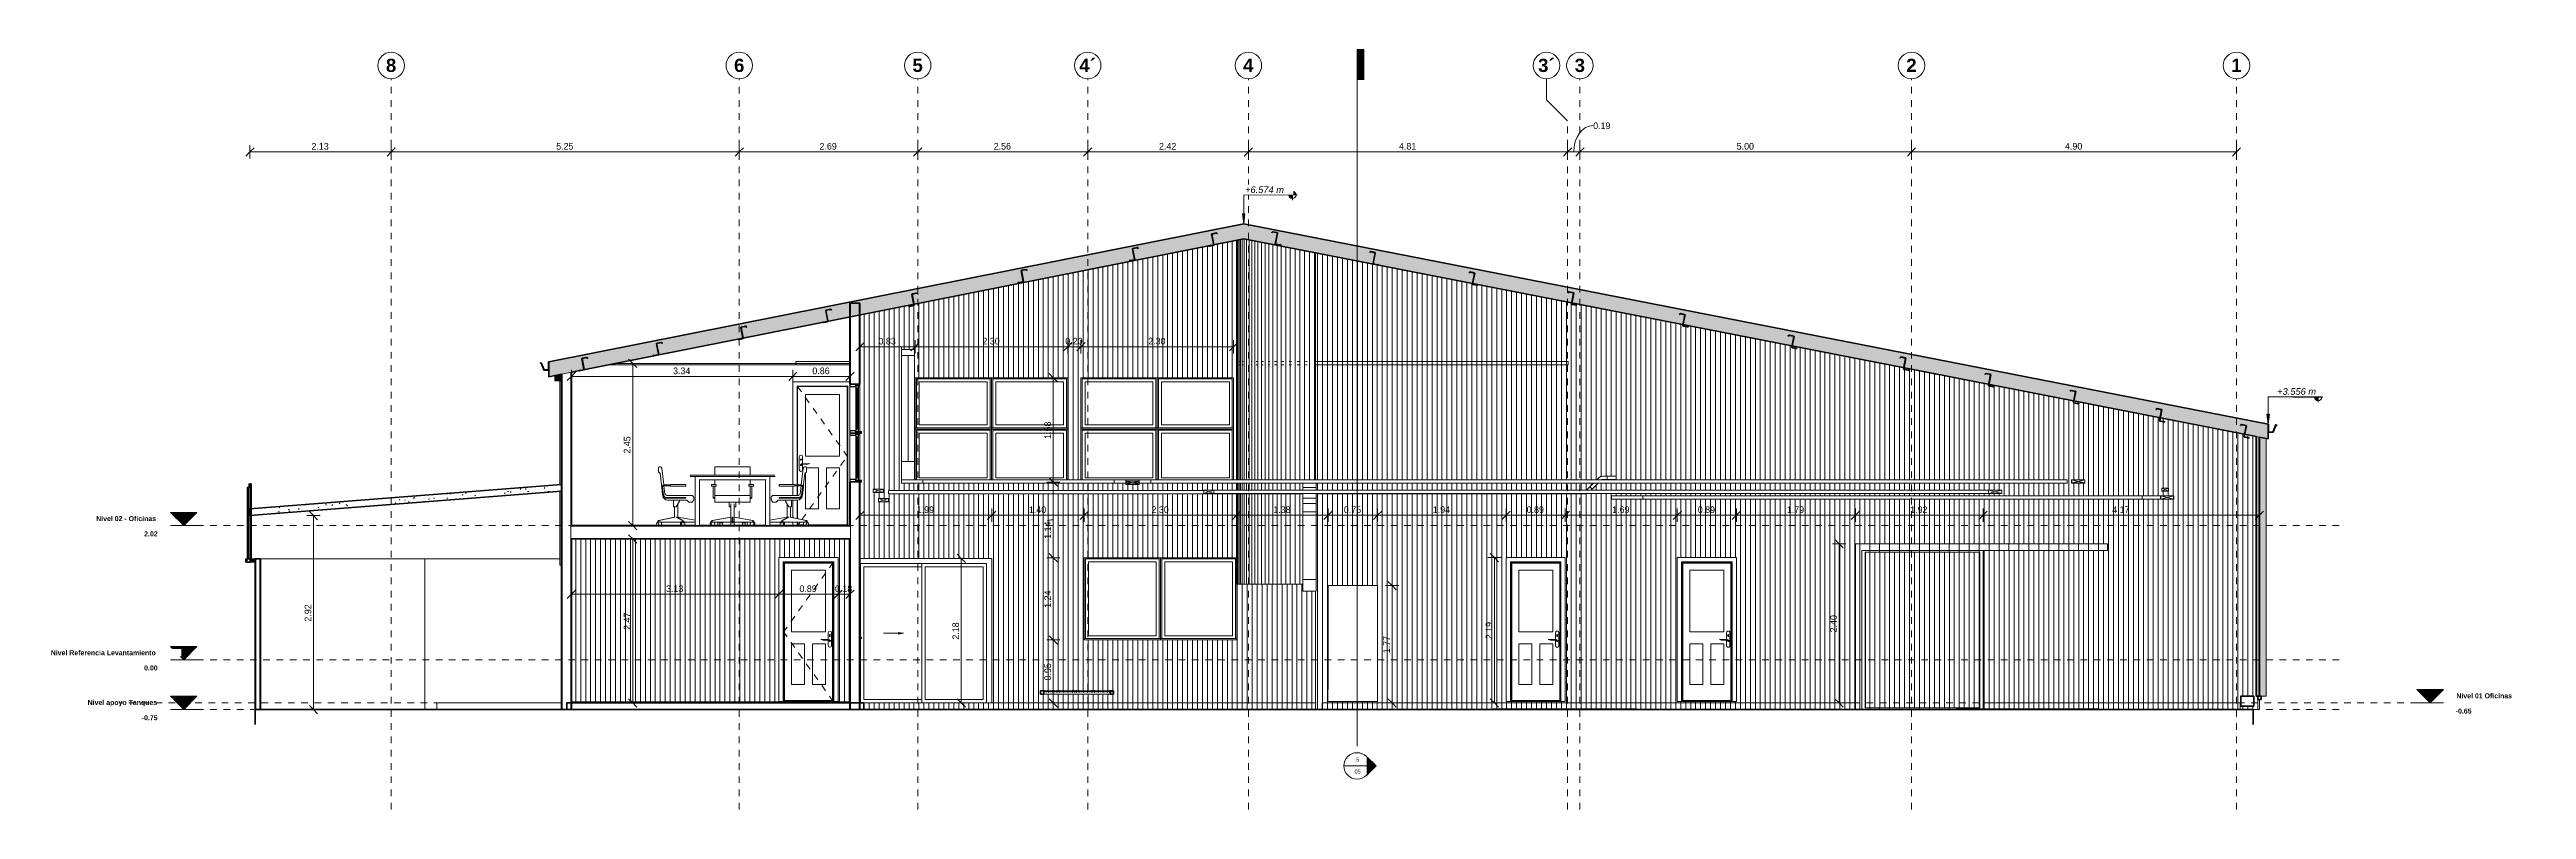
# Model space of a CAD drawing. Header units: metres. Extents: x 62 to 165, y -3 to 9.
# Drawn here: x 62.48 to 99.82, y -2.26 to 9.2 of the extents above; entities that cross this region are included whole.
import ezdxf

# ---------------------------------------------------------------- set-up
doc = ezdxf.new("R2010")
doc.units = ezdxf.units.M
for name, pattern in [('Centro', [0.03175, 0.00635, -0.004763, 0.015875, -0.004763]), ('Dash', [0.00635, 0.003175, -0.003175]), ('Grid Line', [0.022225, 0.0127, -0.003175, 0.003175, -0.003175])]:
    doc.linetypes.add(name, pattern=pattern)
for name, color, linetype, lineweight in [('A-ANNO-DIMS', 7, 'Continuous', 9), ('A-ANNO-DIMS-50', 7, 'Continuous', 9), ('A-CLNG', 7, 'Continuous', 18), ('A-DETL-GENF', 7, 'Continuous', 18), ('A-DOOR', 7, 'Continuous', 18), ('A-DOOR-FRAM', 7, 'Continuous', 18), ('A-DOOR-GLAZ', 7, 'Continuous', 18), ('A-FLOR', 7, 'Continuous', 18), ('A-FLOR-LEVL', 7, 'Continuous', 9), ('A-FLOR-MCUT', 7, 'Continuous', 18), ('A-FLOR-PATT', 7, 'Continuous', 50), ('A-GENM', 7, 'Continuous', 18), ('A-GLAZ', 7, 'Continuous', 18), ('A-ROOF', 7, 'Continuous', 18), ('A-ROOF-MCUT', 7, 'Continuous', 50), ('A-ROOF-PATT', 7, 'Continuous', 50), ('A-WALL', 7, 'Continuous', 18), ('A-WALL-PATT', 7, 'Continuous', 18), ('E-CABL-TRAY', 7, 'Continuous', 18), ('E-CABL-TRAY-CNTR', 7, 'Continuous', 18), ('G-ANNO-DIMS', 7, 'Continuous', 9), ('G-ANNO-SYMB', 7, 'Continuous', 9), ('I-FURN', 7, 'Continuous', 18), ('S-BEAM', 7, 'Continuous', 18), ('S-GRID', 7, 'Continuous', 9), ('S-GRID-IDEN', 7, 'Continuous', 9)]:
    doc.layers.add(name, color=color, linetype=linetype, lineweight=lineweight)
doc.layers.add('A-DETL', color=7, linetype='Continuous', lineweight=18, true_color=0x00a600)
doc.layers.add('E-CABL-TRAY-ANNO', color=7, linetype='Continuous', lineweight=18, true_color=0x007f00)
doc.styles.add('Arial_B', font='arialbd.ttf', dxfattribs={"height": 0.075})
doc.styles.add('Arial_B_1', font='arialbd.ttf', dxfattribs={"height": 0.2})
doc.styles.add('Arial_I', font='ariali.ttf', dxfattribs={"height": 0.1})
doc.styles.add('Century Gothic', font='GOTHIC.TTF', dxfattribs={"height": 0.06})
doc.styles.add('Century Gothic_1', font='GOTHIC.TTF', dxfattribs={"height": 0.1})
doc.dimstyles.new('Century_Gotic__2_0__mm__2_decimales__OPACO', dxfattribs={"dimscale": 0.3048, "dimtxt": 0.104417, "dimasz": 0.410105, "dimexe": 0.328084, "dimexo": 0.0625, "dimgap": 0.019685, "dimtad": 1, "dimrnd": 0.01, "dimzin": 0, "dimdsep": 46, "dimtxsty": 'Century Gothic_1', "dimblk1": 'OBLIQUE', "dimblk2": 'OBLIQUE', "dimsah": 1, "dimcen": 0.09, "dimazin": 2, "dimtfac": 1, "dimtdec": 4, "dimtix": 1, "dimtmove": 0, "dimatfit": 3, "dimfxl": 0.328084, "dimfxlon": 1, "dimtvp": 1, "dimtolj": 1, "dimtzin": 0, "dimarcsym": 2})
doc.dimstyles.new('Century_Gotic__2_0__mm__2_decimales__OPACO_1', dxfattribs={"dimscale": 0.3048, "dimtxt": 0.104417, "dimasz": 0.410105, "dimexe": 0.328084, "dimexo": 0.0625, "dimgap": 0.019685, "dimtad": 1, "dimrnd": 0.01, "dimzin": 0, "dimdsep": 46, "dimtxsty": 'Century Gothic_1', "dimblk1": 'OBLIQUE', "dimblk2": 'OBLIQUE', "dimsah": 1, "dimcen": 0.09, "dimazin": 2, "dimtfac": 1, "dimtdec": 4, "dimtix": 1, "dimtmove": 1, "dimatfit": 3, "dimfxl": 0.328084, "dimfxlon": 1, "dimtvp": 1, "dimtolj": 1, "dimtzin": 0, "dimarcsym": 2})
pattern_1 = [(90, (80.772, 3.148), (-0.075, 5e-18), [])]
pattern_2 = [(90, (80.771, 3.148), (-0.15, 9e-18), [])]
pattern_3 = [(90, (80.761, 3.148), (-0.075, 5e-18), [])]
pattern_4 = [(0, (80.761, 3.148), (0.4064, 0.1016), [0.01676, -0.28804, 0.01676, -0.28804, -1.626]), (0, (80.761, 3.148), (0.4064, 0.1016), [-0.6096, 0.01676, -0.59284, 0.01676, -0.28804, -0.7112]), (0, (80.761, 3.148), (0.4064, 0.1016), [-1.524, 0.01676, -0.18644, 0.01676, -0.49124]), (120, (80.913, 3.198), (-0.2911882, 0.3011527), [0.01676, -0.28804, 0.01676, -0.28804, -1.626]), (120, (80.913, 3.198), (-0.2911882, 0.3011527), [-0.6096, 0.01676, -0.59284, 0.01676, -0.28804, -0.7112]), (120, (80.913, 3.198), (-0.2911882, 0.3011527), [-1.524, 0.01676, -0.18644, 0.01676, -0.49124]), (240, (80.964, 3.402), (-0.1152118, -0.4027527), [0.01676, -0.28804, 0.01676, -0.28804, -1.626]), (240, (80.964, 3.402), (-0.1152118, -0.4027527), [-0.6096, 0.01676, -0.59284, 0.01676, -0.28804, -0.7112]), (240, (80.964, 3.402), (-0.1152118, -0.4027527), [-1.524, 0.01676, -0.18644, 0.01676, -0.49124])]

# ---------------------------------------------------------------- blocks, each defined once
blk = doc.blocks.new('Grating Peldaño - Grating-1244540-Corte 01')
at = {"layer": 'A-GENM', "lineweight": 35}
for p, q in [((77.469, -0.468), (77.419, -0.468)), ((77.419, -0.468), (77.419, -0.518)), ((77.419, -0.518), (77.469, -0.518)), ((77.472, -0.468), (77.469, -0.468)), ((77.469, -0.468), (77.469, -0.489)), ((77.469, -0.518), (77.469, -0.468)), ((77.469, -0.489), (77.472, -0.489)), ((77.472, -0.489), (77.472, -0.468)), ((77.505, -0.468), (77.502, -0.468)), ((77.502, -0.468), (77.502, -0.489)), ((77.502, -0.489), (77.505, -0.489)), ((77.505, -0.489), (77.505, -0.468)), ((77.538, -0.468), (77.535, -0.468)), ((77.535, -0.468), (77.535, -0.489)), ((77.535, -0.489), (77.538, -0.489)), ((77.538, -0.489), (77.538, -0.468)), ((77.571, -0.468), (77.568, -0.468)), ((77.568, -0.468), (77.568, -0.489)), ((77.568, -0.489), (77.571, -0.489)), ((77.571, -0.489), (77.571, -0.468)), ((77.604, -0.468), (77.601, -0.468)), ((77.601, -0.468), (77.601, -0.489)), ((77.601, -0.489), (77.604, -0.489)), ((77.604, -0.489), (77.604, -0.468)), ((77.637, -0.468), (77.634, -0.468)), ((77.634, -0.468), (77.634, -0.489)), ((77.634, -0.489), (77.637, -0.489)), ((77.637, -0.489), (77.637, -0.468)), ((77.67, -0.468), (77.667, -0.468)), ((77.667, -0.468), (77.667, -0.489)), ((77.667, -0.489), (77.67, -0.489)), ((77.67, -0.489), (77.67, -0.468)), ((77.703, -0.468), (77.7, -0.468)), ((77.7, -0.468), (77.7, -0.489)), ((77.7, -0.489), (77.703, -0.489)), ((77.703, -0.489), (77.703, -0.468)), ((77.736, -0.468), (77.733, -0.468)), ((77.733, -0.468), (77.733, -0.489)), ((77.733, -0.489), (77.736, -0.489)), ((77.736, -0.489), (77.736, -0.468)), ((77.769, -0.468), (77.766, -0.468)), ((77.766, -0.468), (77.766, -0.489)), ((77.766, -0.489), (77.769, -0.489)), ((77.769, -0.489), (77.769, -0.468)), ((77.802, -0.468), (77.799, -0.468)), ((77.799, -0.468), (77.799, -0.489)), ((77.799, -0.489), (77.802, -0.489)), ((77.802, -0.489), (77.802, -0.468)), ((77.835, -0.468), (77.832, -0.468)), ((77.832, -0.468), (77.832, -0.489)), ((77.832, -0.489), (77.835, -0.489)), ((77.835, -0.489), (77.835, -0.468)), ((77.868, -0.468), (77.865, -0.468)), ((77.865, -0.468), (77.865, -0.489)), ((77.865, -0.489), (77.868, -0.489)), ((77.868, -0.489), (77.868, -0.468)), ((77.901, -0.468), (77.898, -0.468)), ((77.898, -0.468), (77.898, -0.489)), ((77.898, -0.489), (77.901, -0.489)), ((77.901, -0.489), (77.901, -0.468)), ((77.934, -0.468), (77.931, -0.468)), ((77.931, -0.468), (77.931, -0.489)), ((77.931, -0.489), (77.934, -0.489)), ((77.934, -0.489), (77.934, -0.468)), ((77.967, -0.468), (77.964, -0.468)), ((77.964, -0.468), (77.964, -0.489)), ((77.964, -0.489), (77.967, -0.489)), ((77.967, -0.489), (77.967, -0.468)), ((78, -0.468), (77.997, -0.468)), ((77.997, -0.468), (77.997, -0.489)), ((77.997, -0.489), (78, -0.489)), ((78, -0.489), (78, -0.468)), ((78.033, -0.468), (78.03, -0.468)), ((78.03, -0.468), (78.03, -0.489)), ((78.03, -0.489), (78.033, -0.489)), ((78.033, -0.489), (78.033, -0.468)), ((78.066, -0.468), (78.063, -0.468)), ((78.063, -0.468), (78.063, -0.489)), ((78.063, -0.489), (78.066, -0.489)), ((78.066, -0.489), (78.066, -0.468)), ((78.099, -0.468), (78.096, -0.468)), ((78.096, -0.468), (78.096, -0.489)), ((78.096, -0.489), (78.099, -0.489)), ((78.099, -0.489), (78.099, -0.468)), ((78.132, -0.468), (78.129, -0.468)), ((78.129, -0.468), (78.129, -0.489)), ((78.129, -0.489), (78.132, -0.489)), ((78.132, -0.489), (78.132, -0.468)), ((78.165, -0.468), (78.162, -0.468)), ((78.162, -0.468), (78.162, -0.489)), ((78.162, -0.489), (78.165, -0.489)), ((78.165, -0.489), (78.165, -0.468)), ((78.198, -0.468), (78.195, -0.468)), ((78.195, -0.468), (78.195, -0.489)), ((78.195, -0.489), (78.198, -0.489)), ((78.198, -0.489), (78.198, -0.468)), ((78.231, -0.468), (78.228, -0.468)), ((78.228, -0.468), (78.228, -0.489)), ((78.228, -0.489), (78.231, -0.489)), ((78.231, -0.489), (78.231, -0.468)), ((78.264, -0.468), (78.261, -0.468)), ((78.261, -0.468), (78.261, -0.489)), ((78.261, -0.489), (78.264, -0.489)), ((78.264, -0.489), (78.264, -0.468)), ((78.297, -0.468), (78.294, -0.468)), ((78.294, -0.468), (78.294, -0.489)), ((78.294, -0.489), (78.297, -0.489)), ((78.297, -0.489), (78.297, -0.468)), ((78.33, -0.468), (78.327, -0.468)), ((78.327, -0.468), (78.327, -0.489)), ((78.327, -0.489), (78.33, -0.489)), ((78.33, -0.489), (78.33, -0.468)), ((78.363, -0.468), (78.36, -0.468)), ((78.36, -0.468), (78.36, -0.489)), ((78.36, -0.489), (78.363, -0.489)), ((78.363, -0.489), (78.363, -0.468)), ((78.396, -0.468), (78.393, -0.468)), ((78.393, -0.468), (78.393, -0.489)), ((78.393, -0.489), (78.396, -0.489)), ((78.396, -0.489), (78.396, -0.468)), ((78.429, -0.468), (78.426, -0.468)), ((78.426, -0.468), (78.426, -0.489)), ((78.426, -0.489), (78.429, -0.489)), ((78.429, -0.489), (78.429, -0.468)), ((78.462, -0.468), (78.459, -0.468)), ((78.459, -0.468), (78.459, -0.489)), ((78.459, -0.489), (78.462, -0.489)), ((78.462, -0.489), (78.462, -0.468)), ((78.519, -0.468), (78.469, -0.468)), ((78.469, -0.468), (78.469, -0.518)), ((78.469, -0.518), (78.519, -0.518)), ((78.495, -0.468), (78.492, -0.468)), ((78.492, -0.468), (78.492, -0.489)), ((78.492, -0.489), (78.495, -0.489)), ((78.495, -0.489), (78.495, -0.468)), ((78.519, -0.518), (78.519, -0.468))]:
    blk.add_line(p, q, dxfattribs=at)
at = {"layer": 'A-GENM'}
for p, q in [((78.469, -0.518), (77.469, -0.518)), ((77.502, -0.468), (77.472, -0.468)), ((77.472, -0.478), (77.502, -0.478)), ((77.535, -0.468), (77.505, -0.468)), ((77.505, -0.478), (77.535, -0.478)), ((77.568, -0.468), (77.538, -0.468)), ((77.538, -0.478), (77.568, -0.478)), ((77.601, -0.468), (77.571, -0.468)), ((77.571, -0.478), (77.601, -0.478)), ((77.634, -0.468), (77.604, -0.468)), ((77.604, -0.478), (77.634, -0.478)), ((77.667, -0.468), (77.637, -0.468)), ((77.637, -0.478), (77.667, -0.478)), ((77.7, -0.468), (77.67, -0.468)), ((77.67, -0.478), (77.7, -0.478)), ((77.733, -0.468), (77.703, -0.468)), ((77.703, -0.478), (77.733, -0.478)), ((77.766, -0.468), (77.736, -0.468)), ((77.736, -0.478), (77.766, -0.478)), ((77.799, -0.468), (77.769, -0.468)), ((77.769, -0.478), (77.799, -0.478)), ((77.832, -0.468), (77.802, -0.468)), ((77.802, -0.478), (77.832, -0.478)), ((77.865, -0.468), (77.835, -0.468)), ((77.835, -0.478), (77.865, -0.478)), ((77.898, -0.468), (77.868, -0.468)), ((77.868, -0.478), (77.898, -0.478)), ((77.931, -0.468), (77.901, -0.468)), ((77.901, -0.478), (77.931, -0.478)), ((77.964, -0.468), (77.934, -0.468)), ((77.934, -0.478), (77.964, -0.478)), ((77.997, -0.468), (77.967, -0.468)), ((77.967, -0.478), (77.997, -0.478)), ((78.03, -0.468), (78, -0.468)), ((78, -0.478), (78.03, -0.478)), ((78.063, -0.468), (78.033, -0.468)), ((78.033, -0.478), (78.063, -0.478)), ((78.096, -0.468), (78.066, -0.468)), ((78.066, -0.478), (78.096, -0.478)), ((78.129, -0.468), (78.099, -0.468)), ((78.099, -0.478), (78.129, -0.478)), ((78.162, -0.468), (78.132, -0.468)), ((78.132, -0.478), (78.162, -0.478)), ((78.195, -0.468), (78.165, -0.468)), ((78.165, -0.478), (78.195, -0.478)), ((78.228, -0.468), (78.198, -0.468)), ((78.198, -0.478), (78.228, -0.478)), ((78.261, -0.468), (78.231, -0.468)), ((78.231, -0.478), (78.261, -0.478)), ((78.294, -0.468), (78.264, -0.468)), ((78.264, -0.478), (78.294, -0.478)), ((78.327, -0.468), (78.297, -0.468)), ((78.297, -0.478), (78.327, -0.478)), ((78.36, -0.468), (78.33, -0.468)), ((78.33, -0.478), (78.36, -0.478)), ((78.393, -0.468), (78.363, -0.468)), ((78.363, -0.478), (78.393, -0.478)), ((78.426, -0.468), (78.396, -0.468)), ((78.396, -0.478), (78.426, -0.478)), ((78.459, -0.468), (78.429, -0.468)), ((78.429, -0.478), (78.459, -0.478)), ((78.469, -0.468), (78.462, -0.468)), ((78.462, -0.478), (78.469, -0.478))]:
    blk.add_line(p, q, dxfattribs=at)
blk = doc.blocks.new('AB1_REVER_EST LOSAS_ZZ_ZZ_MO_T_A_rvt-1-Corte 01')
at = {"layer": 'A-FLOR'}
for p, q in [((68.318, -0.65), (68.318, -0.75)), ((68.318, -0.65), (70.195, -0.65)), ((74.755, -0.65), (76.603, -0.65)), ((76.683, -0.65), (81.564, -0.65)), ((81.665, -0.65), (81.665, -0.75)), ((81.665, -0.65), (89.705, -0.65)), ((81.745, -0.745), (81.865, -0.745)), ((81.745, -0.745), (81.745, -0.748)), ((81.865, -0.748), (81.865, -0.745)), ((81.865, -0.745), (82.005, -0.745)), ((81.865, -0.745), (81.865, -0.748)), ((82.005, -0.748), (82.005, -0.745)), ((82.005, -0.745), (82.205, -0.745)), ((82.005, -0.745), (82.005, -0.748)), ((82.205, -0.748), (82.205, -0.745)), ((82.205, -0.745), (82.385, -0.745)), ((82.205, -0.745), (82.205, -0.748)), ((82.385, -0.748), (82.385, -0.745)), ((82.385, -0.745), (82.605, -0.745)), ((82.385, -0.745), (82.385, -0.748)), ((82.605, -0.748), (82.605, -0.745)), ((82.605, -0.745), (82.825, -0.745)), ((82.605, -0.745), (82.605, -0.748)), ((82.825, -0.748), (82.825, -0.745)), ((82.825, -0.745), (83.045, -0.745)), ((82.825, -0.745), (82.825, -0.748)), ((83.045, -0.748), (83.045, -0.745)), ((83.065, -0.745), (83.265, -0.745)), ((83.065, -0.745), (83.065, -0.748)), ((83.265, -0.748), (83.265, -0.745)), ((83.265, -0.745), (83.505, -0.745)), ((83.265, -0.745), (83.265, -0.748)), ((83.505, -0.748), (83.505, -0.745)), ((83.505, -0.745), (83.705, -0.745)), ((83.505, -0.745), (83.505, -0.748)), ((83.705, -0.748), (83.705, -0.745)), ((83.705, -0.745), (83.925, -0.745)), ((83.705, -0.745), (83.705, -0.748)), ((83.925, -0.748), (83.925, -0.745)), ((83.925, -0.745), (84.165, -0.745)), ((83.925, -0.745), (83.925, -0.748)), ((84.165, -0.748), (84.165, -0.745)), ((84.165, -0.745), (84.245, -0.745)), ((84.165, -0.745), (84.165, -0.748)), ((86.405, -0.745), (86.625, -0.745)), ((86.625, -0.745), (86.625, -0.748)), ((86.625, -0.745), (86.865, -0.745)), ((86.625, -0.748), (86.625, -0.745)), ((86.865, -0.745), (86.865, -0.748)), ((86.865, -0.745), (87.085, -0.745)), ((86.865, -0.748), (86.865, -0.745)), ((87.085, -0.745), (87.085, -0.748)), ((87.085, -0.745), (87.325, -0.745)), ((87.085, -0.748), (87.085, -0.745)), ((87.325, -0.745), (87.325, -0.748)), ((87.325, -0.745), (87.525, -0.745)), ((87.325, -0.748), (87.325, -0.745)), ((87.525, -0.745), (87.525, -0.748)), ((87.525, -0.745), (87.765, -0.745)), ((87.525, -0.748), (87.525, -0.745)), ((87.765, -0.745), (87.765, -0.748)), ((87.765, -0.745), (88.025, -0.745)), ((87.765, -0.748), (87.765, -0.745)), ((88.025, -0.745), (88.025, -0.748)), ((88.025, -0.745), (88.245, -0.745)), ((88.025, -0.748), (88.025, -0.745)), ((88.245, -0.745), (88.245, -0.748)), ((88.245, -0.745), (88.471, -0.745)), ((88.245, -0.748), (88.245, -0.745)), ((88.471, -0.745), (88.471, -0.748)), ((88.471, -0.745), (88.691, -0.745)), ((88.471, -0.748), (88.471, -0.745)), ((88.691, -0.745), (88.691, -0.748)), ((88.691, -0.745), (88.911, -0.745)), ((88.691, -0.748), (88.691, -0.745)), ((88.911, -0.745), (88.911, -0.748)), ((88.911, -0.745), (89.131, -0.745)), ((88.911, -0.748), (88.911, -0.745)), ((89.131, -0.745), (89.131, -0.748)), ((89.131, -0.745), (89.331, -0.745)), ((89.131, -0.748), (89.131, -0.745)), ((89.331, -0.745), (89.331, -0.748)), ((89.331, -0.745), (89.571, -0.745)), ((89.331, -0.748), (89.331, -0.745)), ((89.571, -0.745), (89.571, -0.748)), ((89.571, -0.745), (89.771, -0.745)), ((89.571, -0.748), (89.571, -0.745)), ((89.771, -0.745), (89.771, -0.748)), ((89.771, -0.745), (90.011, -0.745)), ((89.771, -0.748), (89.771, -0.745)), ((90.011, -0.745), (90.011, -0.748)), ((90.011, -0.745), (90.231, -0.745)), ((90.011, -0.748), (90.011, -0.745)), ((90.231, -0.745), (90.231, -0.748)), ((90.231, -0.745), (90.451, -0.745)), ((90.231, -0.748), (90.231, -0.745)), ((90.451, -0.745), (90.451, -0.748)), ((90.451, -0.745), (90.651, -0.745)), ((90.451, -0.748), (90.451, -0.745)), ((90.651, -0.745), (90.651, -0.748)), ((90.651, -0.745), (90.885, -0.745)), ((90.651, -0.748), (90.651, -0.745)), ((90.885, -0.745), (90.885, -0.748)), ((90.885, -0.745), (91.12, -0.745)), ((90.885, -0.748), (90.885, -0.745)), ((91.12, -0.745), (91.12, -0.748)), ((91.12, -0.745), (91.225, -0.745)), ((91.12, -0.748), (91.12, -0.745)), ((91.63, -0.65), (95.506, -0.65)), ((93.365, -0.745), (93.595, -0.745)), ((93.595, -0.745), (93.595, -0.748)), ((93.595, -0.745), (93.81, -0.745)), ((93.595, -0.745), (93.595, -0.748)), ((93.81, -0.745), (93.81, -0.748)), ((93.81, -0.745), (94.035, -0.745)), ((93.81, -0.745), (93.81, -0.748)), ((94.035, -0.745), (94.035, -0.748)), ((94.035, -0.745), (94.25, -0.745)), ((94.035, -0.745), (94.035, -0.748)), ((94.25, -0.745), (94.25, -0.748)), ((94.25, -0.745), (94.475, -0.745)), ((94.25, -0.745), (94.25, -0.748)), ((94.475, -0.745), (94.475, -0.748)), ((94.475, -0.745), (94.691, -0.745)), ((94.475, -0.745), (94.475, -0.748)), ((94.691, -0.745), (94.691, -0.748)), ((94.691, -0.745), (94.916, -0.745)), ((94.691, -0.745), (94.691, -0.748)), ((94.916, -0.745), (94.916, -0.748)), ((94.916, -0.745), (95.131, -0.745)), ((94.916, -0.745), (94.916, -0.748)), ((95.131, -0.745), (95.131, -0.748)), ((95.131, -0.745), (95.356, -0.745)), ((95.131, -0.745), (95.131, -0.748)), ((95.356, -0.745), (95.356, -0.748)), ((95.356, -0.745), (95.514, -0.745)), ((95.356, -0.745), (95.356, -0.748)), ((95.506, -0.65), (95.506, -0.745)), ((95.514, -0.745), (95.514, -0.748)), ((81.865, -0.748), (81.745, -0.748)), ((82.005, -0.748), (81.865, -0.748)), ((82.205, -0.748), (82.005, -0.748)), ((82.385, -0.748), (82.205, -0.748)), ((82.605, -0.748), (82.385, -0.748)), ((82.825, -0.748), (82.605, -0.748)), ((83.045, -0.748), (82.825, -0.748)), ((83.265, -0.748), (83.065, -0.748)), ((83.505, -0.748), (83.265, -0.748)), ((83.705, -0.748), (83.505, -0.748)), ((83.925, -0.748), (83.705, -0.748)), ((84.165, -0.748), (83.925, -0.748)), ((84.245, -0.748), (84.165, -0.748)), ((86.625, -0.748), (86.405, -0.748)), ((86.865, -0.748), (86.625, -0.748)), ((87.085, -0.748), (86.865, -0.748)), ((87.325, -0.748), (87.085, -0.748)), ((87.525, -0.748), (87.325, -0.748)), ((87.765, -0.748), (87.525, -0.748)), ((88.025, -0.748), (87.765, -0.748)), ((88.245, -0.748), (88.025, -0.748)), ((88.471, -0.748), (88.245, -0.748)), ((88.691, -0.748), (88.471, -0.748)), ((88.911, -0.748), (88.691, -0.748)), ((89.131, -0.748), (88.911, -0.748)), ((89.331, -0.748), (89.131, -0.748)), ((89.571, -0.748), (89.331, -0.748)), ((89.771, -0.748), (89.571, -0.748)), ((90.011, -0.748), (89.771, -0.748)), ((90.231, -0.748), (90.011, -0.748)), ((90.451, -0.748), (90.231, -0.748)), ((90.651, -0.748), (90.451, -0.748)), ((90.885, -0.748), (90.651, -0.748)), ((91.12, -0.748), (90.885, -0.748)), ((91.225, -0.748), (91.12, -0.748)), ((93.595, -0.748), (93.365, -0.748)), ((93.81, -0.748), (93.595, -0.748)), ((94.035, -0.748), (93.81, -0.748)), ((94.25, -0.748), (94.035, -0.748)), ((94.475, -0.748), (94.25, -0.748)), ((94.691, -0.748), (94.475, -0.748)), ((94.916, -0.748), (94.691, -0.748)), ((95.131, -0.748), (94.916, -0.748)), ((95.356, -0.748), (95.131, -0.748)), ((95.514, -0.748), (95.356, -0.748)), ((95.506, -0.748), (95.506, -0.75))]:
    blk.add_line(p, q, dxfattribs=at)
at = {"layer": 'A-FLOR', "lineweight": 50}
for p, q in [((74.755, -0.65), (70.275, -0.65)), ((70.275, -0.65), (70.275, -0.75)), ((74.755, -0.75), (74.755, -0.65)), ((85.065, -0.745), (84.245, -0.745)), ((84.245, -0.745), (84.245, -0.748)), ((85.065, -0.748), (85.065, -0.745)), ((86.405, -0.745), (85.065, -0.745)), ((85.065, -0.745), (85.065, -0.748)), ((86.405, -0.748), (86.405, -0.745)), ((92.065, -0.745), (91.225, -0.745)), ((91.225, -0.745), (91.225, -0.748)), ((92.065, -0.748), (92.065, -0.745)), ((92.685, -0.745), (92.065, -0.745)), ((92.065, -0.745), (92.065, -0.748)), ((92.685, -0.748), (92.685, -0.745)), ((93.365, -0.745), (92.685, -0.745)), ((92.685, -0.745), (92.685, -0.748)), ((93.365, -0.748), (93.365, -0.745)), ((65.578, -0.75), (65.578, -0.978)), ((95.703, -0.75), (65.578, -0.75)), ((70.275, -0.75), (74.755, -0.75)), ((84.245, -0.748), (85.065, -0.748)), ((85.065, -0.748), (86.405, -0.748)), ((91.225, -0.748), (92.065, -0.748)), ((92.065, -0.748), (92.685, -0.748)), ((92.685, -0.748), (93.365, -0.748)), ((95.703, -0.978), (95.703, -0.75))]:
    blk.add_line(p, q, dxfattribs=at)
at = {"layer": 'A-WALL'}
for p, q in [((95.515, -0.55), (95.513, -0.55)), ((95.513, -0.55), (95.513, -0.7)), ((95.513, -0.7), (95.515, -0.7))]:
    blk.add_line(p, q, dxfattribs=at)
at = {"layer": 'A-WALL', "lineweight": 50}
for p, q in [((95.515, -0.55), (95.515, -0.7)), ((95.715, -0.55), (95.515, -0.55)), ((95.515, -0.7), (95.715, -0.7)), ((95.715, -0.7), (95.715, -0.55))]:
    blk.add_line(p, q, dxfattribs=at)
at = {"layer": 'A-GENM', "lineweight": 18}
blk.add_blockref('Grating Peldaño - Grating-1244540-Corte 01', (0, 0), dxfattribs=at)
blk = doc.blocks.new('BPC_Codo 90_ - Codo 90_-1255836-Corte 01')
at = {"layer": 'E-CABL-TRAY', "color": 96, "true_color": 0x008000}
for p, q in [((86.026, 2.473), (86.026, 2.423)), ((86.426, 2.473), (86.026, 2.473)), ((86.026, 2.423), (86.426, 2.423)), ((86.426, 2.473), (86.501, 2.473)), ((86.501, 2.423), (86.426, 2.423)), ((86.501, 2.473), (86.501, 2.423))]:
    blk.add_line(p, q, dxfattribs=at)
blk = doc.blocks.new('BPC_Codo 90_ - Codo 90_-1268772-Corte 01')
at = {"layer": 'E-CABL-TRAY', "color": 96, "true_color": 0x008000}
for p, q in [((75.321, 2.716), (75.321, 2.666)), ((75.571, 2.716), (75.321, 2.716)), ((75.321, 2.666), (75.571, 2.666)), ((75.571, 2.716), (75.646, 2.716)), ((75.646, 2.666), (75.571, 2.666)), ((75.646, 2.716), (75.646, 2.666))]:
    blk.add_line(p, q, dxfattribs=at)
blk = doc.blocks.new('BPC_Curva 90_ Interior - Codo 90_ Interior-1266728-Corte 01')
at = {"layer": 'E-CABL-TRAY', "color": 96, "true_color": 0x008000}
for p, q in [((75.321, 2.991), (75.323, 2.991)), ((75.321, 2.916), (75.321, 2.991)), ((75.323, 2.991), (75.518, 2.991)), ((75.323, 2.991), (75.323, 2.916)), ((75.518, 2.991), (75.521, 2.991)), ((75.518, 2.916), (75.518, 2.991)), ((75.521, 2.991), (75.521, 2.916)), ((75.321, 2.716), (75.321, 2.916)), ((75.323, 2.916), (75.323, 2.716)), ((75.518, 2.716), (75.518, 2.916)), ((75.521, 2.916), (75.521, 2.716))]:
    blk.add_line(p, q, dxfattribs=at)
blk = doc.blocks.new('BPC_Curva 90_ Exterior - Codo 90_ Exterior-1269120-Corte 01')
at = {"layer": 'E-CABL-TRAY', "color": 96, "true_color": 0x008000}
for p, q in [((75.323, 4.725), (75.321, 4.725)), ((75.321, 4.725), (75.321, 4.665)), ((75.321, 4.59), (75.321, 4.665)), ((75.323, 4.59), (75.321, 4.59)), ((75.323, 4.665), (75.323, 4.725)), ((75.518, 4.678), (75.323, 4.678)), ((75.323, 4.665), (75.323, 4.59)), ((75.518, 4.59), (75.323, 4.59)), ((75.521, 4.725), (75.518, 4.725)), ((75.518, 4.725), (75.518, 4.665)), ((75.518, 4.665), (75.518, 4.59)), ((75.521, 4.59), (75.518, 4.59)), ((75.521, 4.665), (75.521, 4.725)), ((75.521, 4.665), (75.521, 4.59))]:
    blk.add_line(p, q, dxfattribs=at)
blk = doc.blocks.new('BPC_Curva 90_ Exterior - Codo 90_ Exterior-1260117-Corte 01')
at = {"layer": 'E-CABL-TRAY', "color": 96, "true_color": 0x008000}
for p, q in [((81.373, 2.652), (81.373, 2.666)), ((81.373, 2.598), (81.373, 2.652)), ((81.573, 2.666), (81.573, 2.652)), ((81.573, 2.652), (81.573, 2.598)), ((81.573, 2.598), (81.373, 2.598))]:
    blk.add_line(p, q, dxfattribs=at)
blk = doc.blocks.new('BPC_Curva 90_ Interior - Codo 90_ Interior-1260116-Corte 01')
at = {"layer": 'E-CABL-TRAY', "color": 96, "true_color": 0x008000}
for p, q in [((81.373, 2.437), (81.573, 2.437)), ((81.373, 2.437), (81.373, 2.384)), ((81.373, 2.384), (81.373, 2.355)), ((81.373, 2.355), (81.573, 2.355)), ((81.573, 2.437), (81.573, 2.384)), ((81.573, 2.355), (81.573, 2.384))]:
    blk.add_line(p, q, dxfattribs=at)
blk = doc.blocks.new('BPC_Curva 90_ Exterior - Codo 90_ Exterior-1269355-Corte 01')
at = {"layer": 'E-CABL-TRAY', "color": 96, "true_color": 0x008000}
for p, q in [((81.373, 2.305), (81.373, 2.355)), ((81.373, 2.23), (81.373, 2.305)), ((81.573, 2.355), (81.573, 2.305)), ((81.573, 2.305), (81.573, 2.23)), ((81.573, 2.23), (81.373, 2.23))]:
    blk.add_line(p, q, dxfattribs=at)
blk = doc.blocks.new('BPC_Curva 90_ Interior - Codo 90_ Interior-1257646-Corte 01')
at = {"layer": 'E-CABL-TRAY', "color": 96, "true_color": 0x008000}
for p, q in [((81.373, 1.21), (81.573, 1.21)), ((81.373, 1.21), (81.373, 1.135)), ((81.373, 1.135), (81.373, 1.035)), ((81.573, 1.21), (81.573, 1.135)), ((81.573, 1.037), (81.573, 1.135)), ((81.373, 1.035), (81.564, 1.035))]:
    blk.add_line(p, q, dxfattribs=at)
blk = doc.blocks.new('BPC_Curva 90_ Exterior - Codo 90_ Exterior-1270163-Corte 01')
at = {"layer": 'E-CABL-TRAY', "color": 96, "true_color": 0x008000}
for p, q in [((85.841, 2.748), (85.809, 2.716)), ((85.823, 2.659), (85.816, 2.666)), ((85.823, 2.659), (85.83, 2.666)), ((85.965, 2.768), (85.89, 2.768)), ((85.89, 2.718), (85.965, 2.718)), ((85.965, 2.768), (85.965, 2.718))]:
    blk.add_line(p, q, dxfattribs=at)
for radius, end in [(0.07, 135), (0.02, 115.4205)]:
    blk.add_arc((85.89, 2.698), radius, 90, end, dxfattribs=at)
blk = doc.blocks.new('BPC_Curva 90_ Interior - Codo 90_ Interior-1270164-Corte 01')
at = {"layer": 'E-CABL-TRAY', "color": 96, "true_color": 0x008000}
for p, q in [((85.561, 2.501), (85.561, 2.51)), ((85.561, 2.501), (85.636, 2.501)), ((85.703, 2.61), (85.653, 2.56)), ((85.703, 2.61), (85.738, 2.575)), ((85.738, 2.575), (85.723, 2.56))]:
    blk.add_line(p, q, dxfattribs=at)
blk.add_arc((85.636, 2.571), 0.07, 270, 297.1256, dxfattribs=at)
blk = doc.blocks.new('BPC_Codo 90_ - Codo 90_-1270284-Corte 01')
at = {"layer": 'E-CABL-TRAY', "color": 96, "true_color": 0x008000}
for p, q in [((80.833, 2.501), (80.833, 2.51)), ((80.833, 2.501), (80.886, 2.501)), ((80.886, 2.501), (81.027, 2.501)), ((81.102, 2.501), (81.027, 2.501)), ((81.102, 2.51), (81.102, 2.501))]:
    blk.add_line(p, q, dxfattribs=at)
blk = doc.blocks.new('BPC_Codo 90_ - Codo 90_-V2-Corte 01')
at = {"layer": 'E-CABL-TRAY', "color": 96, "true_color": 0x008000}
for p, q in [((80.133, 2.51), (80.133, 2.501)), ((80.133, 2.501), (80.191, 2.501)), ((80.244, 2.501), (80.191, 2.501)), ((80.244, 2.51), (80.244, 2.501))]:
    blk.add_line(p, q, dxfattribs=at)
blk = doc.blocks.new('BPC_Codo 90_ - Codo 90_-1251182-Corte 01')
at = {"layer": 'E-CABL-TRAY', "color": 96, "true_color": 0x008000}
for p, q in [((79.958, 2.501), (79.958, 2.51)), ((80.033, 2.501), (79.958, 2.501)), ((80.133, 2.501), (80.033, 2.501))]:
    blk.add_line(p, q, dxfattribs=at)
blk = doc.blocks.new('AB1_REVER_ELE_ZZ_ZZ_MO_T_A_rvt-1-Corte 01')
at = {"layer": 'E-CABL-TRAY', "color": 96, "true_color": 0x008000}
for p, q in [((75.321, 4.59), (75.323, 4.59)), ((75.321, 2.991), (75.321, 4.59)), ((75.323, 4.59), (75.518, 4.59)), ((75.323, 2.991), (75.323, 4.59)), ((75.518, 4.59), (75.521, 4.59)), ((75.518, 2.991), (75.518, 4.59)), ((75.521, 2.991), (75.521, 4.59)), ((75.323, 2.991), (75.321, 2.991)), ((75.518, 2.991), (75.323, 2.991)), ((75.521, 2.991), (75.518, 2.991)), ((75.646, 2.666), (75.646, 2.716)), ((78.53, 2.716), (75.646, 2.716)), ((78.53, 2.666), (75.646, 2.666)), ((78.53, 2.716), (78.53, 2.666)), ((78.53, 2.716), (78.605, 2.716)), ((78.53, 2.666), (78.53, 2.716)), ((78.605, 2.666), (78.53, 2.666)), ((78.605, 2.716), (78.705, 2.716)), ((78.705, 2.666), (78.605, 2.666)), ((78.705, 2.716), (78.705, 2.666)), ((78.708, 2.716), (78.705, 2.716)), ((78.705, 2.666), (78.905, 2.666)), ((78.708, 2.716), (78.903, 2.716)), ((78.708, 2.669), (78.708, 2.716)), ((78.903, 2.669), (78.708, 2.669)), ((78.905, 2.716), (78.903, 2.716)), ((78.903, 2.716), (78.903, 2.669)), ((78.905, 2.716), (79.005, 2.716)), ((78.905, 2.666), (78.905, 2.716)), ((79.005, 2.666), (78.905, 2.666)), ((79.005, 2.716), (79.08, 2.716)), ((79.08, 2.666), (79.005, 2.666)), ((79.08, 2.666), (79.08, 2.716)), ((79.08, 2.666), (79.08, 2.716)), ((92.897, 2.716), (79.08, 2.716)), ((92.897, 2.666), (79.08, 2.666)), ((85.759, 2.666), (85.703, 2.61)), ((85.823, 2.659), (85.738, 2.575)), ((85.816, 2.666), (85.823, 2.659)), ((85.965, 2.718), (85.965, 2.768)), ((86.099, 2.768), (85.965, 2.768)), ((86.099, 2.718), (85.965, 2.718)), ((86.099, 2.768), (86.099, 2.718)), ((92.897, 2.716), (92.897, 2.666)), ((92.966, 2.716), (92.966, 2.666)), ((92.968, 2.716), (92.966, 2.716)), ((92.966, 2.666), (93.166, 2.666)), ((92.968, 2.669), (92.968, 2.716)), ((93.163, 2.669), (92.968, 2.669)), ((93.166, 2.716), (93.163, 2.716)), ((93.163, 2.716), (93.163, 2.669)), ((93.166, 2.666), (93.166, 2.716)), ((75.126, 2.501), (75.126, 2.551)), ((79.881, 2.551), (75.126, 2.551)), ((79.958, 2.501), (75.126, 2.501)), ((79.958, 2.51), (79.958, 2.501)), ((91.712, 2.51), (80.003, 2.51)), ((91.712, 2.56), (80.031, 2.56)), ((80.244, 2.501), (80.244, 2.51)), ((80.833, 2.501), (80.244, 2.501)), ((80.833, 2.51), (80.833, 2.501)), ((81.102, 2.501), (81.102, 2.51)), ((81.373, 2.501), (81.102, 2.501)), ((81.373, 2.598), (81.573, 2.598)), ((81.373, 2.598), (81.373, 2.56)), ((81.373, 2.51), (81.373, 2.437)), ((81.573, 2.437), (81.373, 2.437)), ((81.573, 2.598), (81.573, 2.56)), ((81.573, 2.51), (81.573, 2.437)), ((85.561, 2.501), (81.573, 2.501)), ((85.561, 2.51), (85.561, 2.501)), ((85.738, 2.575), (85.703, 2.61)), ((86.501, 2.423), (86.501, 2.473)), ((94.031, 2.473), (86.501, 2.473)), ((94.031, 2.423), (86.501, 2.423)), ((94.031, 2.473), (94.031, 2.423)), ((94.031, 2.423), (94.031, 2.473)), ((94.031, 2.473), (94.106, 2.473)), ((94.106, 2.423), (94.031, 2.423)), ((94.106, 2.473), (94.306, 2.473)), ((94.306, 2.423), (94.106, 2.423)), ((94.309, 2.473), (94.306, 2.473)), ((94.306, 2.473), (94.306, 2.423)), ((94.306, 2.423), (94.506, 2.423)), ((94.309, 2.425), (94.309, 2.473)), ((94.504, 2.425), (94.309, 2.425)), ((94.506, 2.473), (94.504, 2.473)), ((94.504, 2.473), (94.504, 2.425)), ((94.506, 2.423), (94.506, 2.473)), ((81.373, 2.23), (81.573, 2.23)), ((81.373, 2.23), (81.373, 1.21)), ((81.573, 2.23), (81.573, 1.21)), ((81.573, 1.21), (81.373, 1.21))]:
    blk.add_line(p, q, dxfattribs=at)
at = {"layer": 'E-CABL-TRAY-ANNO'}
for p, q in [((78.905, 2.695), (78.705, 2.645)), ((78.705, 2.695), (78.905, 2.645)), ((78.705, 2.695), (78.905, 2.695)), ((78.705, 2.645), (78.705, 2.695)), ((78.905, 2.645), (78.705, 2.645)), ((78.905, 2.695), (78.905, 2.645)), ((92.968, 2.716), (93.155, 2.669)), ((92.968, 2.716), (93.163, 2.716)), ((93.163, 2.716), (92.976, 2.669)), ((74.896, 2.574), (75.046, 2.524)), ((75.046, 2.574), (74.896, 2.524)), ((74.896, 2.574), (74.896, 2.524)), ((75.046, 2.574), (74.896, 2.574)), ((74.896, 2.524), (75.046, 2.524)), ((74.976, 2.431), (75.126, 2.381)), ((75.126, 2.431), (74.976, 2.381)), ((74.976, 2.431), (74.976, 2.381)), ((75.126, 2.431), (74.976, 2.431)), ((74.976, 2.381), (75.126, 2.381)), ((75.046, 2.524), (75.046, 2.574)), ((75.126, 2.381), (75.126, 2.431)), ((80.031, 2.56), (79.881, 2.51)), ((79.881, 2.56), (80.031, 2.51)), ((79.881, 2.56), (80.031, 2.56)), ((79.881, 2.51), (79.881, 2.56)), ((80.031, 2.51), (79.881, 2.51)), ((80.031, 2.56), (80.031, 2.51)), ((91.912, 2.56), (91.712, 2.51)), ((91.712, 2.56), (91.912, 2.51)), ((91.712, 2.56), (91.912, 2.56)), ((91.712, 2.51), (91.712, 2.56)), ((91.912, 2.51), (91.712, 2.51)), ((91.912, 2.56), (91.912, 2.51)), ((94.306, 2.473), (94.506, 2.423)), ((94.506, 2.473), (94.306, 2.423)), ((94.306, 2.473), (94.306, 2.423)), ((94.506, 2.473), (94.306, 2.473)), ((94.306, 2.423), (94.506, 2.423)), ((94.328, 2.591), (94.428, 2.541)), ((94.428, 2.591), (94.328, 2.541)), ((94.328, 2.591), (94.328, 2.541)), ((94.428, 2.591), (94.328, 2.591)), ((94.328, 2.541), (94.428, 2.541)), ((94.428, 2.541), (94.428, 2.591)), ((94.506, 2.423), (94.506, 2.473))]:
    blk.add_line(p, q, dxfattribs=at)
at = {"layer": 'E-CABL-TRAY-CNTR'}
blk.add_line((75.421, 2.991), (75.421, 4.59), dxfattribs=at)
at = {"layer": 'E-CABL-TRAY', "color": 96, "lineweight": 18, "true_color": 0x008000}
for name in ['BPC_Curva 90_ Exterior - Codo 90_ Exterior-1269120-Corte 01', 'BPC_Curva 90_ Interior - Codo 90_ Interior-1266728-Corte 01', 'BPC_Codo 90_ - Codo 90_-1268772-Corte 01', 'BPC_Curva 90_ Exterior - Codo 90_ Exterior-1260117-Corte 01', 'BPC_Curva 90_ Exterior - Codo 90_ Exterior-1270163-Corte 01', 'BPC_Codo 90_ - Codo 90_-1251182-Corte 01', 'BPC_Codo 90_ - Codo 90_-V2-Corte 01', 'BPC_Codo 90_ - Codo 90_-1270284-Corte 01', 'BPC_Curva 90_ Interior - Codo 90_ Interior-1260116-Corte 01', 'BPC_Curva 90_ Exterior - Codo 90_ Exterior-1269355-Corte 01', 'BPC_Curva 90_ Interior - Codo 90_ Interior-1270164-Corte 01', 'BPC_Codo 90_ - Codo 90_-1255836-Corte 01', 'BPC_Curva 90_ Interior - Codo 90_ Interior-1257646-Corte 01']:
    blk.add_blockref(name, (0, 0), dxfattribs=at)
blk = doc.blocks.new('Costanera Perfil Z - Costanera Perfil Z-1317966-Corte 01')
at = {"layer": 'S-BEAM', "lineweight": 50}
for p, q in [((70.503, 4.541), (70.534, 4.379)), ((70.537, 4.38), (70.506, 4.542)), ((70.574, 4.56), (70.507, 4.547)), ((70.508, 4.544), (70.574, 4.557)), ((70.576, 4.557), (70.59, 4.546)), ((70.592, 4.549), (70.577, 4.559)), ((70.59, 4.546), (70.592, 4.549)), ((70.457, 4.366), (70.456, 4.363)), ((70.456, 4.363), (70.466, 4.359)), ((70.467, 4.362), (70.457, 4.366)), ((70.531, 4.374), (70.469, 4.362)), ((70.47, 4.359), (70.531, 4.371))]:
    blk.add_line(p, q, dxfattribs=at)
for centre, radius, start, end in [((70.508, 4.542), 0.005, 101, 191), ((70.508, 4.542), 0.002, 101, 191), ((70.574, 4.555), 0.005, 53.5502, 101), ((70.574, 4.555), 0.002, 53.5502, 101), ((70.468, 4.367), 0.008, 248.5502, 281), ((70.468, 4.367), 0.005, 248.5502, 281), ((70.53, 4.379), 0.008, 281, 11), ((70.53, 4.379), 0.005, 281, 11)]:
    blk.add_arc(centre, radius, start, end, dxfattribs=at)
blk = doc.blocks.new('Costanera Perfil Z - Costanera Perfil Z-1276424-Corte 01')
at = {"layer": 'S-BEAM', "lineweight": 50}
for p, q in [((82.393, 6.155), (82.379, 6.145)), ((82.379, 6.145), (82.38, 6.142)), ((82.38, 6.142), (82.395, 6.153)), ((82.396, 6.153), (82.463, 6.14)), ((82.463, 6.143), (82.397, 6.156)), ((82.464, 6.138), (82.433, 5.976)), ((82.436, 5.975), (82.467, 6.137)), ((82.439, 5.967), (82.5, 5.955)), ((82.501, 5.958), (82.44, 5.97)), ((82.514, 5.962), (82.504, 5.958)), ((82.505, 5.955), (82.515, 5.959)), ((82.515, 5.959), (82.514, 5.962))]:
    blk.add_line(p, q, dxfattribs=at)
for centre, radius, start, end in [((82.396, 6.151), 0.005, 79, 126.4498), ((82.396, 6.151), 0.002, 79, 126.4498), ((82.441, 5.975), 0.008, 169, 259), ((82.441, 5.975), 0.005, 169, 259), ((82.462, 6.138), 0.005, 349, 79), ((82.462, 6.138), 0.002, 349, 79), ((82.502, 5.963), 0.008, 259, 291.4498), ((82.502, 5.963), 0.005, 259, 291.4498)]:
    blk.add_arc(centre, radius, start, end, dxfattribs=at)
blk = doc.blocks.new('Puerta exterior - Puerta corrediza fachada 2-1357965-Corte 01')
at = {"layer": 'A-DOOR', "true_color": 0x808080}
h = blk.add_hatch(dxfattribs=at)
h.set_pattern_fill('FP_2', color=8, style=0, pattern_type=2)
h.set_pattern_definition(pattern_2)
h.paths.add_polyline_path([(89.771, -0.75), (89.805, -0.75), (89.805, -0.748), (89.705, -0.748), (89.705, -0.75)])
h.paths.add_polyline_path([(89.705, -0.745), (89.805, -0.745), (89.805, 1.65), (93.505, 1.65), (93.505, 1.75), (89.705, 1.75), (89.705, -0.714)])
h = blk.add_hatch(dxfattribs=at)
h.set_pattern_fill('FP_2', color=8, style=0, pattern_type=2)
h.set_pattern_definition(pattern_2)
h.paths.add_polyline_path([(90.885, -0.75), (91.63, -0.75), (91.63, -0.748), (89.805, -0.748), (89.805, -0.75), (90.88, -0.75)])
h.paths.add_polyline_path([(90.885, -0.745), (91.63, -0.745), (91.63, 1.65), (89.805, 1.65), (89.805, -0.745), (90.88, -0.745)])
h.paths.add_polyline_path([(89.878, -0.725), (89.855, -0.725), (89.855, 1.625), (91.58, 1.625), (91.58, -0.725), (90.011, -0.725)])
at = {"layer": 'A-DOOR', "true_color": 0x787878}
h = blk.add_hatch(dxfattribs=at)
h.set_pattern_fill('FP_1', color=8, style=0, pattern_type=2)
h.set_pattern_definition(pattern_1)
h.paths.add_polyline_path([(90.88, -0.725), (91.58, -0.725), (91.58, 1.625), (89.856, 1.625), (89.856, -0.725), (90.379, -0.725)])
at = {"layer": 'A-DOOR'}
for p, q in [((93.505, 1.75), (89.705, 1.75)), ((89.705, 1.75), (89.705, -0.745)), ((89.805, -0.745), (89.805, 1.65)), ((89.805, 1.65), (93.505, 1.65)), ((91.63, 1.65), (89.805, 1.65)), ((89.805, 1.65), (89.805, -0.745)), ((89.855, -0.725), (89.855, 1.625)), ((89.855, 1.625), (91.58, 1.625)), ((91.58, 1.625), (91.58, -0.725)), ((91.63, -0.745), (91.63, 1.65)), ((93.505, 1.65), (93.505, 1.75)), ((93.505, 1.75), (93.506, 1.75)), ((93.506, 1.65), (93.505, 1.65)), ((93.506, 1.75), (93.506, 1.65)), ((91.58, -0.725), (89.855, -0.725)), ((89.705, -0.748), (89.705, -0.75)), ((89.805, -0.75), (89.805, -0.748)), ((89.805, -0.748), (89.805, -0.75)), ((91.63, -0.75), (91.63, -0.748))]:
    blk.add_line(p, q, dxfattribs=at)
at = {"layer": 'A-DOOR-GLAZ'}
blk.add_line((89.856, 1.625), (89.856, -0.725), dxfattribs=at)
blk = doc.blocks.new('M_Door-Exterior-Single-Entry-Half Flat Glass-Wood_Clad - 750 x 2100mm-1286228-Corte 01')
at = {"layer": 'A-DOOR'}
for p, q in [((87.018, -0.63), (87.018, 1.541)), ((87.911, 1.541), (87.018, 1.541)), ((87.911, 1.541), (87.911, -0.63)), ((87.911, 1.541), (87.911, 1.541)), ((87.911, -0.63), (87.911, 1.541)), ((87.083, -0.63), (87.083, 1.476)), ((87.083, 1.476), (87.846, 1.476)), ((87.083, 1.476), (87.083, -0.63)), ((87.211, 0.42), (87.211, 1.35)), ((87.211, 1.35), (87.721, 1.35)), ((87.721, 1.35), (87.721, 0.42)), ((87.846, 1.476), (87.846, -0.63)), ((87.721, 0.42), (87.211, 0.42)), ((87.764, 0.409), (87.764, 0.304)), ((87.794, 0.382), (87.784, 0.382)), ((87.784, 0.382), (87.784, 0.352)), ((87.789, 0.434), (87.789, 0.434)), ((87.794, 0.352), (87.794, 0.382)), ((87.794, 0.382), (87.794, 0.352)), ((87.794, 0.382), (87.794, 0.382)), ((87.814, 0.409), (87.814, 0.214)), ((87.814, 0.214), (87.814, 0.409)), ((87.211, -0.375), (87.211, 0.24)), ((87.211, 0.24), (87.406, 0.24)), ((87.211, 0.24), (87.211, -0.375)), ((87.406, 0.24), (87.406, -0.375)), ((87.526, -0.375), (87.526, 0.24)), ((87.526, 0.24), (87.721, 0.24)), ((87.526, 0.24), (87.526, -0.375)), ((87.659, 0.309), (87.659, 0.307)), ((87.763, 0.304), (87.687, 0.304)), ((87.687, 0.297), (87.763, 0.297)), ((87.721, 0.24), (87.721, -0.375)), ((87.764, 0.297), (87.764, 0.214)), ((87.765, 0.304), (87.765, 0.304)), ((87.784, 0.352), (87.794, 0.352)), ((87.789, 0.276), (87.789, 0.276)), ((87.789, 0.189), (87.789, 0.189)), ((87.794, 0.352), (87.794, 0.352)), ((87.083, -0.63), (87.018, -0.63)), ((87.083, -0.63), (87.083, -0.63)), ((87.103, -0.615), (87.828, -0.615)), ((87.406, -0.375), (87.211, -0.375)), ((87.721, -0.375), (87.526, -0.375)), ((87.846, -0.63), (87.911, -0.63)), ((87.911, -0.63), (87.911, -0.63))]:
    blk.add_line(p, q, dxfattribs=at)
for centre, major_axis, start_param, end_param in [((87.789, 0.409), (0, 0.025), 4.712389, 7.853982), ((87.789, 0.409), (0, 0.025), 4.712389, 5.497787), ((87.687, 0.388), (0, 0.0833), 2.793324, 3.140796), ((87.691, 0.357), (0, 0.0594), 2.573656, 3.081211), ((87.765, 0.267), (0, 0.0373), 5.340119, 6.328796), ((87.763, 0.279), (0, 0.0181), 4.999105, 6.283185), ((87.765, 0.267), (0, 0.0373), 6.081627, 6.328796), ((87.789, 0.214), (0, 0.025), 1.570796, 4.712389), ((87.789, 0.284), (0, 0.008), 1.570796, 5.333011), ((87.789, 0.284), (0, 0.008), 1.718891, 1.92433), ((87.789, 0.284), (0, 0.008), 1.725676, 1.923046), ((87.765, 0.267), (0, 0.0373), 5.340119, 5.834458), ((87.789, 0.284), (0, 0.008), 3.141593, 3.326496), ((87.789, 0.284), (0, 0.008), 3.141593, 3.665191), ((87.789, 0.284), (0, 0.008), 3.403392, 4.712389), ((87.789, 0.284), (0, 0.008), 3.577311, 3.752622), ((87.789, 0.284), (0, 0.008), 4.712389, 5.759079), ((87.789, 0.284), (0, 0.008), 4.712389, 5.631421), ((87.789, 0.284), (0, 0.008), 3.828125, 5.333011), ((87.789, 0.284), (0, 0.008), 3.751685, 4.712389), ((87.789, 0.214), (0, 0.025), 3.926991, 4.712389)]:
    blk.add_ellipse(centre, major_axis=major_axis, ratio=0.999971, start_param=start_param, end_param=end_param, dxfattribs=at)
at = {"layer": 'A-DOOR-FRAM'}
for p, q in [((87.09, 1.47), (87.09, -0.63)), ((87.09, 1.47), (87.84, 1.47)), ((87.09, -0.63), (87.09, 1.47)), ((87.103, 1.457), (87.103, -0.616)), ((87.103, 1.457), (87.828, 1.457)), ((87.103, -0.63), (87.103, 1.457)), ((87.828, 1.457), (87.828, -0.63)), ((87.84, 1.47), (87.84, -0.63)), ((87.083, -0.63), (87.09, -0.63)), ((87.846, -0.63), (87.84, -0.63))]:
    blk.add_line(p, q, dxfattribs=at)
at = {"layer": 'A-DOOR-GLAZ'}
blk.add_line((87.211, 1.35), (87.211, 0.42), dxfattribs=at)
blk = doc.blocks.new('M_Door-Double-Sliding - 1_90 x 2_10 m-1591150-Corte 01')
at = {"layer": 'A-DETL-GENF'}
blk.add_hatch(color=256, dxfattribs=at).paths.add_polyline_path([(75.279, 0.387), (75.355, 0.4), (75.279, 0.413)])
for p, q in [((75.05, 0.4), (75.355, 0.4)), ((75.279, 0.413), (75.355, 0.4)), ((75.279, 0.387), (75.279, 0.413)), ((75.355, 0.4), (75.279, 0.387))]:
    blk.add_line(p, q, dxfattribs=at)
at = {"layer": 'A-DOOR'}
for p, q in [((76.683, 1.53), (74.695, 1.53)), ((76.683, -0.65), (76.683, 1.53)), ((74.703, 0.339), (74.703, 1.45)), ((74.703, 1.45), (76.603, 1.45)), ((74.753, -0.6), (74.753, 1.4)), ((74.753, 1.4), (75.628, 1.4)), ((75.628, 1.45), (75.628, -0.65)), ((76.603, 1.45), (76.603, -0.65)), ((74.703, -0.65), (74.703, 0.32)), ((75.628, -0.6), (74.753, -0.6)), ((75.628, -0.65), (76.603, -0.65)), ((76.603, -0.65), (76.683, -0.65))]:
    blk.add_line(p, q, dxfattribs=at)
at = {"layer": 'A-DOOR-GLAZ'}
for p, q in [((76.553, 1.4), (75.678, 1.4)), ((75.678, 1.4), (75.678, -0.6)), ((76.553, -0.6), (76.553, 1.4)), ((75.678, -0.6), (76.553, -0.6))]:
    blk.add_line(p, q, dxfattribs=at)
blk = doc.blocks.new('M_Instance-Window-Fixed - 0406 x 610mm-1334132-Corte 01')
at = {"layer": 'A-GLAZ'}
for p, q in [((78.078, 1.54), (78.078, 0.319)), ((79.228, 1.54), (78.078, 1.54)), ((78.097, 1.521), (79.209, 1.521)), ((78.097, 0.319), (78.097, 1.521)), ((79.209, 1.521), (79.209, 0.319)), ((79.228, 0.319), (79.228, 1.54)), ((78.141, 0.363), (78.141, 1.477)), ((78.141, 1.477), (79.164, 1.477)), ((79.164, 1.477), (79.164, 0.363)), ((79.228, 0.319), (78.078, 0.319)), ((78.078, 0.319), (78.078, 0.3)), ((78.078, 0.3), (79.228, 0.3)), ((79.164, 0.363), (78.141, 0.363)), ((79.228, 0.3), (79.228, 0.319))]:
    blk.add_line(p, q, dxfattribs=at)
blk = doc.blocks.new('M_Instance-Window-Fixed - 0406 x 610mm-1334209-Corte 01')
at = {"layer": 'A-GLAZ'}
for p, q in [((80.375, 1.54), (79.229, 1.54)), ((79.229, 1.54), (79.229, 0.319)), ((79.248, 0.319), (79.248, 1.521)), ((79.248, 1.521), (80.36, 1.521)), ((80.36, 1.521), (80.36, 0.319)), ((79.292, 1.477), (80.315, 1.477)), ((79.292, 0.363), (79.292, 1.477)), ((80.315, 1.477), (80.315, 0.363)), ((80.379, 0.319), (80.379, 1.143)), ((79.229, 0.319), (79.229, 0.3)), ((80.379, 0.319), (79.229, 0.319)), ((79.229, 0.3), (80.379, 0.3)), ((80.315, 0.363), (79.292, 0.363)), ((80.379, 0.3), (80.379, 0.319))]:
    blk.add_line(p, q, dxfattribs=at)
blk = doc.blocks.new('M_Instance-Window-Fixed - 0406 x 610mm-1334722-Corte 01')
at = {"layer": 'A-GLAZ'}
for p, q in [((75.528, 4.255), (75.528, 3.499)), ((76.678, 4.255), (75.528, 4.255)), ((75.547, 4.236), (76.659, 4.236)), ((75.547, 3.499), (75.547, 4.236)), ((75.591, 3.543), (75.591, 4.192)), ((75.591, 4.192), (76.614, 4.192)), ((76.614, 4.192), (76.614, 3.543)), ((76.659, 4.236), (76.659, 3.499)), ((76.678, 3.499), (76.678, 4.255)), ((76.678, 3.499), (75.528, 3.499)), ((75.528, 3.499), (75.528, 3.48)), ((75.528, 3.48), (76.678, 3.48)), ((76.614, 3.543), (75.591, 3.543)), ((76.678, 3.48), (76.678, 3.499))]:
    blk.add_line(p, q, dxfattribs=at)
blk = doc.blocks.new('M_Instance-Window-Fixed - 0406 x 610mm-1334583-Corte 01')
at = {"layer": 'A-GLAZ'}
for p, q in [((77.829, 4.255), (76.679, 4.255)), ((76.679, 4.255), (76.679, 3.499)), ((76.698, 3.499), (76.698, 4.236)), ((76.698, 4.236), (77.81, 4.236)), ((76.743, 4.192), (77.766, 4.192)), ((76.743, 3.543), (76.743, 4.192)), ((77.766, 4.192), (77.766, 3.543)), ((77.81, 4.236), (77.81, 3.499)), ((77.829, 3.499), (77.829, 4.255)), ((76.679, 3.499), (76.679, 3.48)), ((77.829, 3.499), (76.679, 3.499)), ((76.679, 3.48), (77.829, 3.48)), ((77.766, 3.543), (76.743, 3.543)), ((77.829, 3.48), (77.829, 3.499))]:
    blk.add_line(p, q, dxfattribs=at)
blk = doc.blocks.new('M_Instance-Window-Fixed - 0406 x 610mm-1334760-Corte 01')
at = {"layer": 'A-GLAZ'}
for p, q in [((75.528, 3.48), (75.528, 2.716)), ((75.547, 3.461), (76.659, 3.461)), ((75.547, 2.716), (75.547, 3.461)), ((75.591, 2.743), (75.591, 3.416)), ((75.591, 3.416), (76.614, 3.416)), ((76.614, 3.416), (76.614, 2.743)), ((76.659, 3.461), (76.659, 2.716)), ((76.678, 2.716), (76.678, 3.48)), ((76.614, 2.743), (75.591, 2.743))]:
    blk.add_line(p, q, dxfattribs=at)
blk = doc.blocks.new('M_Instance-Window-Fixed - 0406 x 610mm-1334622-Corte 01')
at = {"layer": 'A-GLAZ'}
for p, q in [((76.679, 3.48), (76.679, 2.716)), ((76.698, 2.716), (76.698, 3.461)), ((76.698, 3.461), (77.81, 3.461)), ((76.743, 3.416), (77.766, 3.416)), ((76.743, 2.743), (76.743, 3.416)), ((77.766, 3.416), (77.766, 2.743)), ((77.81, 3.461), (77.81, 2.716)), ((77.829, 2.716), (77.829, 3.48)), ((77.766, 2.743), (76.743, 2.743))]:
    blk.add_line(p, q, dxfattribs=at)
blk = doc.blocks.new('M_Instance-Window-Fixed - 0406 x 610mm-1335411-Corte 01')
at = {"layer": 'A-GLAZ', "lineweight": 25}
for p, q in [((74.632, 4.155), (74.545, 4.155)), ((74.545, 4.155), (74.545, 4.124)), ((74.545, 4.124), (74.632, 4.124)), ((74.632, 4.124), (74.632, 4.155)), ((74.632, 4.155), (74.632, 4.136)), ((74.695, 4.155), (74.632, 4.155)), ((74.676, 4.136), (74.632, 4.136)), ((74.632, 4.136), (74.632, 4.092)), ((74.632, 4.136), (74.695, 4.136)), ((74.676, 4.092), (74.676, 4.136)), ((74.695, 4.136), (74.695, 4.155)), ((74.632, 4.092), (74.676, 4.092)), ((74.632, 3.452), (74.545, 3.452)), ((74.545, 3.452), (74.545, 3.42)), ((74.545, 3.42), (74.632, 3.42)), ((74.676, 3.483), (74.632, 3.483)), ((74.632, 3.483), (74.632, 3.439)), ((74.632, 3.42), (74.632, 3.452)), ((74.632, 3.439), (74.676, 3.439)), ((74.632, 3.439), (74.632, 3.42)), ((74.695, 3.439), (74.632, 3.439)), ((74.632, 3.42), (74.695, 3.42)), ((74.676, 3.439), (74.676, 3.483)), ((74.721, 3.439), (74.695, 3.439)), ((74.695, 3.439), (74.695, 3.42)), ((74.695, 3.42), (74.695, 3.439)), ((74.695, 3.42), (74.721, 3.42)), ((74.721, 3.42), (74.721, 3.439))]:
    blk.add_line(p, q, dxfattribs=at)
at = {"layer": 'A-GLAZ'}
for p, q in [((74.545, 3.452), (74.545, 4.124)), ((74.695, 4.136), (74.695, 3.439)), ((74.632, 3.483), (74.632, 4.092)), ((74.676, 4.092), (74.676, 3.483))]:
    blk.add_line(p, q, dxfattribs=at)
at = {"layer": 'A-GLAZ', "lineweight": 35}
for p, q in [((74.648, 4.092), (74.648, 3.483)), ((74.66, 4.092), (74.648, 4.092)), ((74.66, 3.483), (74.66, 4.092)), ((74.648, 3.483), (74.66, 3.483))]:
    blk.add_line(p, q, dxfattribs=at)
blk = doc.blocks.new('M_Instance-Window-Fixed - 0406 x 610mm-1335845-Corte 01')
at = {"layer": 'A-GLAZ'}
for p, q in [((74.695, 0.339), (74.721, 0.339)), ((74.695, 0.32), (74.721, 0.32)), ((74.721, 0.339), (74.721, 0.32))]:
    blk.add_line(p, q, dxfattribs=at)
blk = doc.blocks.new('FP_1-Corte 01')
at = {"layer": 'A-WALL-PATT', "color": 8, "true_color": 0x7c7c7c}
for p, q in [((80.382, 2.716), (80.382, 6.33)), ((80.395, 2.716), (80.395, 6.332)), ((80.413, 2.716), (80.413, 6.336)), ((80.435, 2.716), (80.435, 6.34)), ((80.461, 2.716), (80.461, 6.346)), ((80.491, 2.716), (80.491, 6.348)), ((80.525, 2.716), (80.525, 6.341)), ((80.563, 2.716), (80.563, 6.334)), ((80.604, 2.716), (80.604, 6.326)), ((80.649, 2.716), (80.649, 6.317)), ((80.698, 2.716), (80.698, 6.307)), ((80.749, 2.716), (80.749, 6.297)), ((80.804, 2.716), (80.804, 6.287)), ((80.862, 2.716), (80.862, 6.275)), ((80.922, 2.716), (80.922, 6.264)), ((80.985, 2.716), (80.985, 6.251)), ((81.049, 2.716), (81.049, 6.239)), ((81.116, 2.716), (81.116, 6.226)), ((81.185, 2.716), (81.185, 6.212)), ((81.256, 2.716), (81.256, 6.198)), ((81.328, 2.716), (81.328, 6.184)), ((81.401, 2.716), (81.401, 6.17)), ((81.474, 2.716), (81.474, 6.156)), ((81.549, 2.716), (81.549, 6.141)), ((80.382, 2.56), (80.382, 2.666)), ((80.395, 2.56), (80.395, 2.666)), ((80.413, 2.56), (80.413, 2.666)), ((80.435, 2.56), (80.435, 2.666)), ((80.461, 2.56), (80.461, 2.666)), ((80.491, 2.56), (80.491, 2.666)), ((80.525, 2.56), (80.525, 2.666)), ((80.563, 2.56), (80.563, 2.666)), ((80.604, 2.56), (80.604, 2.666)), ((80.649, 2.56), (80.649, 2.666)), ((80.698, 2.56), (80.698, 2.666)), ((80.749, 2.56), (80.749, 2.666)), ((80.804, 2.56), (80.804, 2.666)), ((80.862, 2.56), (80.862, 2.666)), ((80.922, 2.56), (80.922, 2.666)), ((80.985, 2.56), (80.985, 2.666)), ((81.049, 2.56), (81.049, 2.666)), ((81.116, 2.56), (81.116, 2.666)), ((81.185, 2.56), (81.185, 2.666)), ((81.256, 2.56), (81.256, 2.666)), ((81.328, 2.56), (81.328, 2.666)), ((80.382, 1.143), (80.382, 2.501)), ((80.395, 1.143), (80.395, 2.501)), ((80.413, 1.143), (80.413, 2.501)), ((80.435, 1.143), (80.435, 2.501)), ((80.461, 1.143), (80.461, 2.501)), ((80.491, 1.143), (80.491, 2.501)), ((80.525, 1.143), (80.525, 2.501)), ((80.563, 1.143), (80.563, 2.501)), ((80.604, 1.143), (80.604, 2.501)), ((80.649, 1.143), (80.649, 2.501)), ((80.698, 1.143), (80.698, 2.501)), ((80.749, 1.143), (80.749, 2.501)), ((80.804, 1.143), (80.804, 2.501)), ((80.862, 1.143), (80.862, 2.501)), ((80.922, 1.143), (80.922, 2.501)), ((80.985, 1.143), (80.985, 2.501)), ((81.049, 1.143), (81.049, 2.501)), ((81.116, 1.143), (81.116, 2.501)), ((81.185, 1.143), (81.185, 2.501)), ((81.256, 1.143), (81.256, 2.501)), ((81.328, 1.143), (81.328, 2.501))]:
    blk.add_line(p, q, dxfattribs=at)
blk = doc.blocks.new('M_Instance-Window-Fixed - 0610 x 1220mm-1325196-Corte 01')
at = {"layer": 'A-GLAZ'}
blk.add_line((70.17, 2.658), (70.17, 2.677), dxfattribs=at)
blk = doc.blocks.new('M_Door-Exterior-Single-Entry-Half Flat Glass-Wood_Clad - 750 x 2100mm-1338878-Corte 01')
at = {"layer": 'A-DOOR'}
for p, q in [((74.545, 4.194), (73.685, 4.194)), ((73.685, 4.194), (73.685, 2.645)), ((73.75, 4.129), (74.512, 4.129)), ((73.75, 2.639), (73.75, 4.129)), ((74.506, 4.123), (73.756, 4.123)), ((73.756, 4.123), (73.756, 2.639)), ((74.506, 2.038), (74.506, 4.123)), ((74.512, 2.023), (74.512, 4.129)), ((73.876, 3.073), (73.876, 4.003)), ((73.876, 4.003), (74.386, 4.003)), ((74.386, 4.003), (74.386, 3.073)), ((73.782, 3.062), (73.782, 2.867)), ((73.832, 2.957), (73.832, 3.062)), ((74.386, 3.073), (73.876, 3.073)), ((73.685, 2.62), (73.685, 2.48)), ((73.75, 2.48), (73.75, 2.626)), ((73.756, 2.626), (73.756, 2.48)), ((73.832, 2.867), (73.832, 2.95)), ((73.909, 2.957), (73.833, 2.957)), ((73.833, 2.95), (73.909, 2.95)), ((73.876, 2.278), (73.876, 2.82)), ((73.892, 2.893), (74.071, 2.893)), ((73.937, 2.96), (73.937, 2.962)), ((74.071, 2.893), (74.071, 2.278)), ((74.191, 2.893), (74.386, 2.893)), ((74.191, 2.278), (74.191, 2.893)), ((74.386, 2.893), (74.386, 2.278)), ((73.685, 2.407), (73.685, 2.145)), ((73.75, 2.131), (73.75, 2.407)), ((73.756, 2.408), (73.756, 2.13)), ((74.071, 2.278), (73.876, 2.278)), ((74.386, 2.278), (74.191, 2.278)), ((73.685, 2.077), (73.685, 2.023)), ((73.75, 2.023), (73.75, 2.077)), ((73.756, 2.077), (73.756, 2.038)), ((73.756, 2.023), (73.756, 2.038)), ((73.847, 2.038), (73.756, 2.038)), ((74.506, 2.038), (73.917, 2.038)), ((74.506, 2.038), (74.506, 2.023))]:
    blk.add_line(p, q, dxfattribs=at)
at = {"layer": 'A-DOOR', "linetype": 'Dash'}
for p, q in [((73.756, 4.122), (74.506, 3.073)), ((73.822, 2.115), (74.506, 3.073)), ((73.756, 2.024), (73.794, 2.077))]:
    blk.add_line(p, q, dxfattribs=at)
at = {"layer": 'A-DOOR'}
for centre, radius, start, end in [((73.807, 3.062), 0.025, 0, 180), ((73.807, 3.02), 0.008, 0, 180), ((73.807, 3.02), 0.008, 180, 0), ((73.807, 3.02), 0.008, 180, 240), ((73.807, 3.02), 0.008, 90, 150), ((73.807, 3.02), 0.008, 270, 300), ((73.807, 3.02), 0.008, 45, 75), ((73.807, 3.02), 0.008, 315, 0), ((73.807, 3.02), 0.008, 0, 15), ((73.807, 2.867), 0.025, 180, 0), ((73.807, 2.937), 0.008, 144.441, 359.9999), ((73.807, 2.937), 0.008, 173.1822, 201.9234), ((73.807, 2.937), 0.008, 174.3764, 180), ((73.807, 2.937), 0.008, 174.3764, 180), ((73.807, 2.937), 0.008, 180, 200.0913), ((73.807, 2.937), 0.008, 180, 195), ((73.831, 2.92), 0.0373, 87.3867, 144.0337), ((73.807, 2.937), 0.008, 250.3382, 255), ((73.807, 2.937), 0.008, 265.1001, 270), ((73.807, 2.937), 0.008, 279.8895, 300), ((73.807, 2.937), 0.008, 285, 300), ((73.807, 2.937), 0.008, 331.2587, 359.9999), ((73.807, 2.937), 0.008, 330, 359.9999), ((73.807, 2.937), 0.008, 330, 359.9999), ((73.833, 2.932), 0.0181, 90, 163.5724), ((73.909, 3.041), 0.0833, 270.0457, 289.9543), ((73.905, 3.01), 0.0594, 273.4596, 302.5404)]:
    blk.add_arc(centre, radius, start, end, dxfattribs=at)
at = {"layer": 'A-DOOR-FRAM'}
for p, q in [((73.756, 4.123), (73.756, 2.639)), ((73.756, 4.123), (74.506, 4.123)), ((74.506, 4.123), (74.506, 2.038)), ((73.756, 2.626), (73.756, 2.48)), ((73.756, 2.408), (73.756, 2.13)), ((73.756, 2.077), (73.756, 2.038))]:
    blk.add_line(p, q, dxfattribs=at)
blk = doc.blocks.new('M_Escalera Oficinas - M_Escalera Oficinas-1593114-Corte 01')
at = {"layer": 'A-GENM'}
for p, q in [((80.497, 1.142), (80.497, 1.143)), ((80.497, 1.142), (81.373, 1.142)), ((81.753, 0.984), (81.756, 0.984)), ((81.756, 0.937), (81.753, 0.937)), ((81.753, 0.769), (81.756, 0.769)), ((81.756, -0.447), (81.756, 1.12)), ((81.756, 0.722), (81.753, 0.722)), ((81.753, 0.561), (81.756, 0.561)), ((81.756, 0.514), (81.753, 0.514)), ((81.756, 0.354), (81.753, 0.354)), ((81.756, 0.307), (81.753, 0.307)), ((81.753, 0.144), (81.756, 0.144)), ((81.756, 0.097), (81.753, 0.097)), ((81.756, -0.056), (81.753, -0.056)), ((81.756, -0.103), (81.753, -0.103)), ((81.753, -0.26), (81.756, -0.26)), ((81.756, -0.307), (81.753, -0.307))]:
    blk.add_line(p, q, dxfattribs=at)
blk = doc.blocks.new('M_Table-Dining Oval - 1_30 x 2_80 m-1608457-Corte 01')
at = {"layer": 'I-FURN'}
for p, q in [((72.131, 2.784), (72.135, 2.785)), ((72.135, 2.785), (72.135, 2.784)), ((72.14, 2.785), (72.135, 2.785)), ((72.135, 2.767), (72.135, 2.766)), ((72.135, 2.766), (72.14, 2.766)), ((72.14, 2.785), (72.145, 2.785)), ((72.145, 2.766), (72.14, 2.766)), ((72.157, 2.785), (72.145, 2.785)), ((72.145, 2.766), (72.157, 2.766)), ((72.157, 2.785), (72.167, 2.785)), ((72.167, 2.766), (72.157, 2.766)), ((72.185, 2.785), (72.167, 2.785)), ((72.167, 2.766), (72.185, 2.766)), ((72.185, 2.785), (72.201, 2.785)), ((72.201, 2.766), (72.185, 2.766)), ((72.224, 2.785), (72.201, 2.785)), ((72.201, 2.766), (72.214, 2.766)), ((72.214, 2.766), (72.214, 2.106)), ((72.214, 2.766), (72.214, 2.023)), ((72.246, 2.766), (72.214, 2.766)), ((72.224, 2.785), (72.244, 2.785)), ((72.273, 2.785), (72.244, 2.785)), ((72.255, 2.766), (72.246, 2.766)), ((72.254, 2.766), (72.273, 2.766)), ((73.28, 2.715), (72.27, 2.715)), ((72.273, 2.785), (72.298, 2.785)), ((72.298, 2.766), (72.273, 2.766)), ((72.277, 2.023), (72.277, 2.715)), ((72.277, 2.023), (72.277, 2.715)), ((72.33, 2.785), (72.298, 2.785)), ((72.298, 2.766), (72.33, 2.766)), ((72.33, 2.785), (72.359, 2.785)), ((72.359, 2.766), (72.33, 2.766)), ((72.396, 2.785), (72.359, 2.785)), ((72.359, 2.766), (72.396, 2.766)), ((72.396, 2.785), (72.428, 2.785)), ((72.428, 2.766), (72.396, 2.766)), ((72.468, 2.785), (72.428, 2.785)), ((72.428, 2.766), (72.468, 2.766)), ((72.468, 2.785), (72.503, 2.785)), ((72.503, 2.766), (72.468, 2.766)), ((72.546, 2.785), (72.503, 2.785)), ((72.503, 2.766), (72.546, 2.766)), ((72.546, 2.785), (72.583, 2.785)), ((72.583, 2.766), (72.546, 2.766)), ((72.628, 2.785), (72.583, 2.785)), ((72.583, 2.766), (72.628, 2.766)), ((72.628, 2.785), (72.667, 2.785)), ((72.667, 2.766), (72.628, 2.766)), ((72.712, 2.785), (72.667, 2.785)), ((72.667, 2.766), (72.712, 2.766)), ((72.712, 2.785), (72.752, 2.785)), ((72.752, 2.766), (72.712, 2.766)), ((72.775, 2.785), (72.752, 2.785)), ((72.752, 2.766), (72.775, 2.766)), ((72.798, 2.785), (72.775, 2.785)), ((72.775, 2.766), (72.798, 2.766)), ((72.798, 2.785), (72.838, 2.785)), ((72.838, 2.766), (72.798, 2.766)), ((72.883, 2.785), (72.838, 2.785)), ((72.838, 2.766), (72.883, 2.766)), ((72.883, 2.785), (72.922, 2.785)), ((72.922, 2.766), (72.883, 2.766)), ((72.967, 2.785), (72.922, 2.785)), ((72.922, 2.766), (72.967, 2.766)), ((72.967, 2.785), (73.004, 2.785)), ((73.004, 2.766), (72.967, 2.766)), ((73.047, 2.785), (73.004, 2.785)), ((73.004, 2.766), (73.047, 2.766)), ((73.047, 2.785), (73.082, 2.785)), ((73.082, 2.766), (73.047, 2.766)), ((73.122, 2.785), (73.082, 2.785)), ((73.082, 2.766), (73.122, 2.766)), ((73.122, 2.785), (73.154, 2.785)), ((73.154, 2.766), (73.122, 2.766)), ((73.191, 2.785), (73.154, 2.785)), ((73.154, 2.766), (73.191, 2.766)), ((73.191, 2.785), (73.22, 2.785)), ((73.22, 2.766), (73.191, 2.766)), ((73.252, 2.785), (73.22, 2.785)), ((73.22, 2.766), (73.252, 2.766)), ((73.252, 2.785), (73.277, 2.785)), ((73.277, 2.766), (73.252, 2.766)), ((73.273, 2.715), (73.273, 2.023)), ((73.273, 2.715), (73.273, 2.023)), ((73.306, 2.785), (73.277, 2.785)), ((73.277, 2.766), (73.296, 2.766)), ((73.304, 2.766), (73.295, 2.766)), ((73.336, 2.766), (73.304, 2.766)), ((73.306, 2.785), (73.326, 2.785)), ((73.349, 2.785), (73.326, 2.785)), ((73.336, 2.106), (73.336, 2.766)), ((73.336, 2.023), (73.336, 2.766)), ((73.336, 2.766), (73.349, 2.766)), ((73.349, 2.785), (73.365, 2.785)), ((73.365, 2.766), (73.349, 2.766)), ((73.383, 2.785), (73.365, 2.785)), ((73.365, 2.766), (73.383, 2.766)), ((73.383, 2.785), (73.393, 2.785)), ((73.393, 2.766), (73.383, 2.766)), ((73.405, 2.785), (73.393, 2.785)), ((73.393, 2.766), (73.405, 2.766)), ((73.405, 2.785), (73.41, 2.785)), ((73.41, 2.766), (73.405, 2.766)), ((73.415, 2.785), (73.41, 2.785)), ((73.41, 2.766), (73.415, 2.766)), ((73.415, 2.784), (73.415, 2.785)), ((73.415, 2.766), (73.415, 2.767)), ((73.419, 2.766), (73.415, 2.766)), ((72.214, 2.077), (72.214, 2.023)), ((72.214, 2.023), (72.246, 2.023)), ((72.246, 2.023), (72.277, 2.023)), ((73.273, 2.023), (73.304, 2.023)), ((73.304, 2.023), (73.336, 2.023)), ((73.336, 2.023), (73.336, 2.077))]:
    blk.add_line(p, q, dxfattribs=at)
at = {"layer": 'I-FURN', "flags": 128}
for points in [[(73.415, 2.785), (73.411, 2.785), (73.399, 2.785), (73.379, 2.785), (73.35, 2.785), (73.315, 2.785), (73.272, 2.785), (73.223, 2.785), (73.169, 2.785), (73.109, 2.785), (73.045, 2.785), (72.977, 2.785), (72.907, 2.785), (72.835, 2.785), (72.762, 2.785), (72.69, 2.785), (72.618, 2.785), (72.549, 2.785), (72.483, 2.785), (72.42, 2.785), (72.362, 2.785), (72.309, 2.785), (72.262, 2.785), (72.222, 2.785), (72.189, 2.785), (72.163, 2.785), (72.146, 2.785), (72.136, 2.785), (72.135, 2.785)], [(72.135, 2.766), (72.139, 2.766), (72.151, 2.766), (72.171, 2.766), (72.2, 2.766), (72.215, 2.766)], [(72.25, 2.766), (72.278, 2.766), (72.327, 2.766), (72.381, 2.766), (72.441, 2.766), (72.505, 2.766), (72.573, 2.766), (72.643, 2.766), (72.715, 2.766), (72.788, 2.766), (72.86, 2.766), (72.932, 2.766), (73.001, 2.766), (73.067, 2.766), (73.13, 2.766), (73.188, 2.766), (73.241, 2.766), (73.288, 2.766), (73.3, 2.766)], [(73.335, 2.766), (73.361, 2.766), (73.387, 2.766), (73.404, 2.766), (73.414, 2.766), (73.415, 2.766)]]:
    blk.add_lwpolyline(points, dxfattribs=at)
blk = doc.blocks.new('M_Chair-Task _Arms_ - M_Chair-Task _Arms_-1604664-Corte 01')
at = {"layer": 'I-FURN'}
for p, q in [((73.477, 2.645), (73.477, 2.62)), ((73.503, 2.645), (73.477, 2.645)), ((73.477, 2.62), (73.503, 2.62)), ((73.503, 2.645), (73.692, 2.645)), ((73.692, 2.62), (73.503, 2.62)), ((73.717, 2.645), (73.692, 2.645)), ((73.692, 2.62), (73.717, 2.62)), ((73.717, 2.62), (73.717, 2.645)), ((73.81, 2.639), (73.717, 2.639)), ((73.717, 2.626), (73.81, 2.626)), ((73.719, 2.645), (73.718, 2.645)), ((73.718, 2.62), (73.719, 2.62)), ((73.719, 2.639), (73.719, 2.645)), ((73.719, 2.62), (73.719, 2.626)), ((73.81, 2.626), (73.796, 2.503)), ((73.81, 2.639), (73.812, 2.639)), ((73.841, 2.889), (73.812, 2.638)), ((73.827, 2.474), (73.867, 2.81)), ((73.879, 2.912), (73.866, 2.912)), ((73.867, 2.81), (73.888, 2.832)), ((73.892, 2.841), (73.892, 2.899)), ((73.359, 2.45), (73.359, 2.415)), ((73.38, 2.476), (73.362, 2.459)), ((73.366, 2.397), (73.384, 2.379)), ((73.384, 2.379), (73.435, 2.379)), ((73.771, 2.48), (73.389, 2.48)), ((73.435, 2.379), (73.463, 2.407)), ((73.463, 2.407), (73.751, 2.407)), ((73.477, 2.436), (73.477, 2.448)), ((73.771, 2.448), (73.477, 2.448)), ((73.477, 2.436), (73.771, 2.436)), ((73.575, 2.407), (73.575, 2.394)), ((73.575, 2.394), (73.625, 2.306)), ((73.6, 2.35), (73.6, 2.146)), ((73.625, 2.306), (73.663, 2.306)), ((73.651, 2.151), (73.651, 2.306)), ((73.663, 2.306), (73.663, 2.407)), ((73.828, 2.605), (73.815, 2.488)), ((73.827, 2.486), (73.841, 2.603)), ((73.843, 2.603), (73.829, 2.486)), ((73.6, 2.153), (73.335, 2.106)), ((73.335, 2.077), (73.5, 2.077)), ((73.551, 2.079), (73.503, 2.079)), ((73.503, 2.023), (73.534, 2.023)), ((73.503, 2.023), (73.551, 2.023)), ((73.513, 2.063), (73.513, 2.075)), ((73.52, 2.1), (73.611, 2.153)), ((73.525, 2.075), (73.525, 2.063)), ((73.624, 2.153), (73.532, 2.1)), ((73.555, 2.077), (73.624, 2.077)), ((73.601, 2.153), (73.6, 2.153)), ((73.624, 2.153), (73.611, 2.153)), ((73.624, 2.077), (73.625, 2.077)), ((73.625, 2.077), (73.641, 2.077)), ((73.642, 2.153), (73.641, 2.153)), ((73.641, 2.077), (73.858, 2.077)), ((73.882, 2.1), (73.642, 2.153)), ((73.645, 2.153), (73.642, 2.153)), ((73.65, 2.153), (73.645, 2.153)), ((73.65, 2.153), (73.89, 2.1)), ((73.897, 2.079), (73.867, 2.079)), ((73.867, 2.023), (73.897, 2.023)), ((73.867, 2.023), (73.897, 2.023)), ((73.899, 2.063), (73.899, 2.075)), ((73.907, 2.075), (73.907, 2.063))]:
    blk.add_line(p, q, dxfattribs=at)
for centre, radius, start, end in [((73.81, 2.607), 0.0318, 353.2902, 90), ((73.81, 2.607), 0.019, 353.2902, 90), ((73.866, 2.887), 0.0254, 90, 173.2902), ((73.879, 2.899), 0.0127, 0, 90), ((73.879, 2.841), 0.0127, 315, 360), ((73.371, 2.45), 0.0127, 134.8086, 180), ((73.384, 2.415), 0.0254, 180, 224.8086), ((73.389, 2.467), 0.0127, 90, 134.8086), ((73.751, 2.483), 0.0762, 270, 353.2902), ((73.771, 2.506), 0.0254, 270, 353.2902), ((73.771, 2.493), 0.0445, 270, 353.2902), ((73.771, 2.493), 0.0572, 270, 353.2902), ((73.773, 2.493), 0.0571, 348.4576, 353.2902), ((73.812, 2.607), 0.0317, 353.2902, 358.9962), ((73.308, 2.051), 0.0282, 0, 7.0646), ((73.308, 2.051), 0.0282, 352.9354, 0)]:
    blk.add_arc(centre, radius, start, end, dxfattribs=at)
for centre, major_axis, ratio, start_param, end_param in [((73.503, 2.051), (0, 0.0282), 0.309017, 6.058786, 7.853982), ((73.503, 2.051), (0, 0.0282), 0.309017, 1.570796, 3.365992), ((73.503, 2.051), (0, 0.0282), 0.309017, 2.917193, 3.365992), ((73.521, 2.075), (0, 0.0254), 0.309017, 0.174533, 1.570796), ((73.533, 2.075), (0, 0.0254), 0.309017, 0.174533, 1.570796), ((73.551, 2.051), (0, 0.0282), 0.309017, 4.712389, 7.853982), ((73.551, 2.051), (0, 0.0282), 0.309017, 1.570796, 4.712389), ((73.551, 2.051), (0, 0.0282), 0.309017, 2.917193, 3.365992), ((73.867, 2.051), (0, 0.0282), 0.809017, 4.712389, 7.853982), ((73.867, 2.051), (0, 0.0282), 0.809017, 1.570796, 4.712389), ((73.867, 2.051), (0, 0.0282), 0.809017, 2.917193, 3.365992), ((73.878, 2.075), (0, 0.0254), 0.809017, 4.712389, 6.108652), ((73.886, 2.075), (0, 0.0254), 0.809017, 4.712389, 6.108652), ((73.897, 2.051), (0, 0.0282), 0.809017, 2.917193, 4.712389), ((73.897, 2.051), (0, 0.0282), 0.809017, 2.917193, 3.365992), ((73.897, 2.051), (0, 0.0282), 0.809017, 4.712389, 5.855906)]:
    blk.add_ellipse(centre, major_axis=major_axis, ratio=ratio, start_param=start_param, end_param=end_param, dxfattribs=at)
blk = doc.blocks.new('M_Chair-Task _Arms_ - M_Chair-Task _Arms_-1607240-Corte 01')
at = {"layer": 'I-FURN'}
for p, q in [((71.658, 2.899), (71.658, 2.841)), ((71.662, 2.832), (71.683, 2.81)), ((71.683, 2.912), (71.671, 2.912)), ((71.683, 2.81), (71.723, 2.474)), ((71.738, 2.638), (71.709, 2.889)), ((71.738, 2.639), (71.74, 2.639)), ((71.833, 2.639), (71.74, 2.639)), ((71.74, 2.626), (71.833, 2.626)), ((71.754, 2.503), (71.74, 2.626)), ((71.831, 2.645), (71.831, 2.639)), ((71.832, 2.645), (71.831, 2.645)), ((71.831, 2.626), (71.831, 2.62)), ((71.831, 2.62), (71.832, 2.62)), ((71.833, 2.645), (71.833, 2.62)), ((71.858, 2.645), (71.833, 2.645)), ((71.833, 2.62), (71.858, 2.62)), ((71.858, 2.645), (72.047, 2.645)), ((72.047, 2.62), (71.858, 2.62)), ((72.073, 2.645), (72.047, 2.645)), ((72.047, 2.62), (72.073, 2.62)), ((72.073, 2.62), (72.073, 2.645)), ((71.721, 2.486), (71.707, 2.603)), ((71.709, 2.603), (71.723, 2.486)), ((71.735, 2.488), (71.721, 2.605)), ((72.161, 2.48), (71.779, 2.48)), ((72.073, 2.448), (71.779, 2.448)), ((71.779, 2.436), (72.073, 2.436)), ((71.799, 2.407), (72.087, 2.407)), ((71.887, 2.407), (71.887, 2.306)), ((71.887, 2.306), (71.925, 2.306)), ((71.899, 2.306), (71.899, 2.152)), ((71.925, 2.306), (71.975, 2.394)), ((71.95, 2.146), (71.95, 2.35)), ((71.975, 2.394), (71.975, 2.407)), ((72.073, 2.448), (72.073, 2.436)), ((72.087, 2.407), (72.115, 2.379)), ((72.115, 2.379), (72.166, 2.379)), ((72.166, 2.379), (72.184, 2.397)), ((72.188, 2.459), (72.17, 2.476)), ((72.191, 2.415), (72.191, 2.45)), ((71.643, 2.063), (71.643, 2.075)), ((71.651, 2.075), (71.651, 2.063)), ((71.653, 2.023), (71.683, 2.023)), ((71.653, 2.023), (71.683, 2.023)), ((71.66, 2.1), (71.9, 2.153)), ((71.683, 2.079), (71.665, 2.079)), ((71.908, 2.153), (71.668, 2.1)), ((71.692, 2.077), (71.909, 2.077)), ((71.905, 2.153), (71.9, 2.153)), ((71.908, 2.153), (71.905, 2.153)), ((71.909, 2.153), (71.908, 2.153)), ((71.909, 2.077), (71.925, 2.077)), ((71.925, 2.077), (71.926, 2.077)), ((72.018, 2.1), (71.926, 2.153)), ((71.939, 2.153), (71.926, 2.153)), ((71.926, 2.077), (71.995, 2.077)), ((71.939, 2.153), (72.03, 2.1)), ((71.95, 2.153), (71.949, 2.153)), ((72.215, 2.106), (71.95, 2.153)), ((72.019, 2.079), (71.999, 2.079)), ((71.999, 2.023), (72.047, 2.023)), ((72.025, 2.063), (72.025, 2.075)), ((72.047, 2.079), (72.036, 2.079)), ((72.037, 2.075), (72.037, 2.063)), ((72.05, 2.077), (72.215, 2.077))]:
    blk.add_line(p, q, dxfattribs=at)
for centre, radius, start, end in [((71.671, 2.899), 0.0127, 90, 180), ((71.671, 2.841), 0.0127, 180, 225), ((71.683, 2.887), 0.0254, 6.7098, 90), ((71.74, 2.607), 0.0318, 90, 186.7098), ((71.74, 2.607), 0.0191, 90, 186.7098), ((71.738, 2.607), 0.0318, 181.0038, 186.7098), ((71.777, 2.493), 0.0572, 186.7098, 191.5424), ((71.779, 2.493), 0.0572, 186.7098, 270), ((71.799, 2.483), 0.0762, 186.7098, 270), ((71.779, 2.493), 0.0445, 186.7098, 270), ((71.779, 2.506), 0.0254, 186.7098, 270), ((72.161, 2.467), 0.0127, 45.1914, 90), ((72.166, 2.415), 0.0254, 315.1914, 0), ((72.179, 2.45), 0.0127, 0, 45.1914), ((72.242, 2.051), 0.0282, 172.9354, 180), ((72.242, 2.051), 0.0282, 180, 187.0646)]:
    blk.add_arc(centre, radius, start, end, dxfattribs=at)
for centre, major_axis, ratio, start_param, end_param in [((71.653, 2.051), (0, 0.0282), 0.809017, 0.427279, 1.570796), ((71.653, 2.051), (0, 0.0282), 0.809017, 1.570796, 3.365992), ((71.664, 2.075), (0, 0.0254), 0.809017, 0.174533, 1.570796), ((71.653, 2.051), (0, 0.0282), 0.809017, 2.917193, 3.365992), ((71.671, 2.075), (0, 0.0254), 0.809017, 0.174533, 1.570796), ((71.683, 2.051), (0, 0.0282), 0.809017, 4.712389, 7.853982), ((71.683, 2.051), (0, 0.0282), 0.809017, 1.570796, 4.712389), ((71.683, 2.051), (0, 0.0282), 0.809017, 2.917193, 3.365992), ((71.999, 2.051), (0, 0.0282), 0.309017, 4.712389, 7.853982), ((71.999, 2.051), (0, 0.0282), 0.309017, 1.570796, 4.712389), ((71.999, 2.051), (0, 0.0282), 0.309017, 2.917193, 3.365992), ((72.017, 2.075), (0, 0.0254), 0.309017, 4.712389, 6.108652), ((72.029, 2.075), (0, 0.0254), 0.309017, 4.712389, 6.108652), ((72.047, 2.051), (0, 0.0282), 0.309017, 4.712389, 6.507585), ((72.047, 2.051), (0, 0.0282), 0.309017, 2.917193, 4.712389), ((72.047, 2.051), (0, 0.0282), 0.309017, 2.917193, 3.365992)]:
    blk.add_ellipse(centre, major_axis=major_axis, ratio=ratio, start_param=start_param, end_param=end_param, dxfattribs=at)
blk = doc.blocks.new('M_Chair-Task _Arms_ - M_Chair-Task _Arms_-V3-Corte 01')
at = {"layer": 'I-FURN'}
for p, q in [((72.457, 2.645), (72.457, 2.62)), ((72.483, 2.645), (72.457, 2.645)), ((72.457, 2.62), (72.483, 2.62)), ((72.483, 2.645), (72.502, 2.645)), ((72.502, 2.62), (72.483, 2.62)), ((72.483, 2.605), (72.483, 2.62)), ((72.527, 2.645), (72.502, 2.645)), ((72.502, 2.62), (72.527, 2.62)), ((73.042, 2.912), (72.508, 2.912)), ((72.508, 2.912), (72.508, 2.889)), ((72.508, 2.785), (72.508, 2.889)), ((72.508, 2.645), (72.508, 2.715)), ((72.508, 2.503), (72.508, 2.62)), ((72.527, 2.62), (72.527, 2.645)), ((73.023, 2.645), (73.023, 2.62)), ((73.048, 2.645), (73.023, 2.645)), ((73.023, 2.62), (73.048, 2.62)), ((73.042, 2.889), (73.042, 2.912)), ((73.042, 2.889), (73.042, 2.785)), ((73.042, 2.715), (73.042, 2.645)), ((73.042, 2.62), (73.042, 2.503)), ((73.048, 2.645), (73.067, 2.645)), ((73.067, 2.62), (73.048, 2.62)), ((73.092, 2.645), (73.067, 2.645)), ((73.067, 2.62), (73.092, 2.62)), ((73.067, 2.62), (73.067, 2.605)), ((73.092, 2.62), (73.092, 2.645)), ((72.483, 2.488), (72.483, 2.605)), ((72.483, 2.448), (72.483, 2.488)), ((72.483, 2.448), (72.483, 2.436)), ((72.508, 2.448), (72.483, 2.448)), ((72.483, 2.436), (72.508, 2.436)), ((72.508, 2.48), (72.508, 2.503)), ((73.042, 2.48), (72.508, 2.48)), ((72.508, 2.48), (72.508, 2.476)), ((72.508, 2.459), (72.508, 2.476)), ((72.508, 2.459), (72.508, 2.45)), ((72.508, 2.415), (72.508, 2.45)), ((72.508, 2.415), (72.508, 2.397)), ((72.508, 2.379), (72.508, 2.397)), ((72.508, 2.379), (73.042, 2.379)), ((72.724, 2.306), (72.724, 2.379)), ((72.724, 2.306), (72.75, 2.306)), ((72.75, 2.35), (72.75, 2.079)), ((72.8, 2.079), (72.8, 2.35)), ((72.8, 2.306), (72.826, 2.306)), ((72.826, 2.379), (72.826, 2.306)), ((73.042, 2.503), (73.042, 2.48)), ((73.042, 2.476), (73.042, 2.48)), ((73.042, 2.476), (73.042, 2.459)), ((73.042, 2.45), (73.042, 2.459)), ((73.042, 2.45), (73.042, 2.415)), ((73.067, 2.448), (73.042, 2.448)), ((73.042, 2.436), (73.067, 2.436)), ((73.042, 2.397), (73.042, 2.415)), ((73.042, 2.397), (73.042, 2.379)), ((73.067, 2.605), (73.067, 2.488)), ((73.067, 2.488), (73.067, 2.448)), ((73.067, 2.436), (73.067, 2.448)), ((72.447, 2.063), (72.447, 2.075)), ((72.451, 2.075), (72.451, 2.063)), ((72.481, 2.079), (72.465, 2.079)), ((72.467, 2.1), (72.749, 2.153)), ((72.753, 2.153), (72.471, 2.1)), ((72.499, 2.077), (72.749, 2.077)), ((72.499, 2.071), (72.499, 2.077)), ((72.598, 2.063), (72.598, 2.077)), ((72.608, 2.077), (72.608, 2.063)), ((72.753, 2.153), (72.749, 2.153)), ((72.8, 2.079), (72.75, 2.079)), ((72.75, 2.079), (72.75, 2.051)), ((72.75, 2.051), (72.75, 2.023)), ((72.754, 2.153), (72.753, 2.153)), ((72.769, 2.1), (72.769, 2.153)), ((72.781, 2.153), (72.769, 2.153)), ((72.769, 2.1), (72.769, 2.075)), ((72.769, 2.063), (72.769, 2.075)), ((72.781, 2.153), (72.781, 2.1)), ((72.781, 2.075), (72.781, 2.1)), ((72.781, 2.075), (72.781, 2.063)), ((72.797, 2.153), (72.796, 2.153)), ((73.079, 2.1), (72.797, 2.153)), ((72.801, 2.153), (72.797, 2.153)), ((72.8, 2.051), (72.8, 2.079)), ((72.8, 2.023), (72.8, 2.051)), ((72.801, 2.153), (73.083, 2.1)), ((72.801, 2.077), (73.051, 2.077)), ((72.942, 2.063), (72.942, 2.077)), ((72.952, 2.077), (72.952, 2.063)), ((73.051, 2.077), (73.051, 2.071)), ((73.085, 2.079), (73.069, 2.079)), ((73.099, 2.063), (73.099, 2.075)), ((73.103, 2.075), (73.103, 2.063))]:
    blk.add_line(p, q, dxfattribs=at)
for centre, major_axis, ratio, start_param, end_param in [((72.465, 2.051), (0, 0.0282), 0.951057, 0.766554, 1.570796), ((72.465, 2.051), (0, 0.0282), 0.951057, 1.570796, 3.365992), ((72.471, 2.075), (0, 0.0254), 0.951057, 0.174533, 1.570796), ((72.475, 2.075), (0, 0.0254), 0.951057, 0.174533, 1.570796), ((72.481, 2.051), (0, 0.0282), 0.951057, 4.712389, 7.853982), ((72.481, 2.051), (0, 0.0282), 0.951057, 1.570796, 4.712389), ((72.568, 2.051), (0, 0.0282), 0.587785, 0.39692, 1.570796), ((72.568, 2.051), (0, 0.0282), 0.587785, 1.570796, 4.712389), ((72.568, 2.051), (0, 0.0282), 0.587785, 4.712389, 5.886265), ((72.609, 2.051), (0, 0.0282), 0.587785, 2.917193, 4.712389), ((72.609, 2.051), (0, 0.0282), 0.587785, 4.712389, 5.886265), ((72.941, 2.051), (0, 0.0282), 0.587785, 0.39692, 1.570796), ((72.941, 2.051), (0, 0.0282), 0.587785, 1.570796, 3.365992), ((72.982, 2.051), (0, 0.0282), 0.587785, 0.39692, 1.570796), ((72.982, 2.051), (0, 0.0282), 0.587785, 1.570796, 4.712389), ((72.982, 2.051), (0, 0.0282), 0.587785, 4.712389, 5.886265), ((73.069, 2.051), (0, 0.0282), 0.951057, 4.712389, 7.853982), ((73.069, 2.051), (0, 0.0282), 0.951057, 1.570796, 4.712389), ((73.075, 2.075), (0, 0.0254), 0.951057, 4.712389, 6.108652), ((73.085, 2.051), (0, 0.0282), 0.951057, 2.917193, 4.712389), ((73.079, 2.075), (0, 0.0254), 0.951057, 4.712389, 6.108652), ((73.085, 2.051), (0, 0.0282), 0.951057, 4.712389, 5.516631)]:
    blk.add_ellipse(centre, major_axis=major_axis, ratio=ratio, start_param=start_param, end_param=end_param, dxfattribs=at)
blk = doc.blocks.new('M_Door-Exterior-Single-Entry-Half Flat Glass-Wood_Clad - 750 x 2100mm-1617984-Corte 01')
at = {"layer": 'A-DOOR'}
for p, q in [((73.473, -0.63), (73.473, 1.541)), ((74.366, 1.541), (73.473, 1.541)), ((74.366, -0.63), (74.366, 1.541)), ((73.538, -0.63), (73.538, 1.476)), ((73.538, 1.476), (74.301, 1.476)), ((73.665, 0.42), (73.665, 1.35)), ((73.665, 1.35), (74.175, 1.35)), ((74.175, 1.35), (74.175, 0.42)), ((74.301, 1.476), (74.301, -0.63)), ((74.175, 0.42), (73.665, 0.42)), ((74.218, 0.409), (74.218, 0.304)), ((74.248, 0.382), (74.238, 0.382)), ((74.238, 0.382), (74.238, 0.352)), ((74.248, 0.352), (74.248, 0.382)), ((74.268, 0.214), (74.268, 0.409)), ((73.665, -0.375), (73.665, 0.24)), ((73.665, 0.24), (73.86, 0.24)), ((73.86, 0.24), (73.86, -0.375)), ((73.98, -0.375), (73.98, 0.24)), ((73.98, 0.24), (74.175, 0.24)), ((74.113, 0.309), (74.113, 0.307)), ((74.218, 0.304), (74.142, 0.304)), ((74.142, 0.297), (74.218, 0.297)), ((74.175, 0.24), (74.175, -0.375)), ((74.218, 0.297), (74.218, 0.214)), ((74.238, 0.352), (74.248, 0.352)), ((73.538, -0.63), (73.473, -0.63)), ((73.557, -0.615), (74.282, -0.615)), ((73.86, -0.375), (73.665, -0.375)), ((74.175, -0.375), (73.98, -0.375)), ((74.301, -0.63), (74.366, -0.63))]:
    blk.add_line(p, q, dxfattribs=at)
at = {"layer": 'A-DOOR', "linetype": 'Dash'}
for p in [(74.295, 1.469), (74.295, -0.629)]:
    blk.add_line(p, (73.545, 0.42), dxfattribs=at)
at = {"layer": 'A-DOOR'}
for centre, radius, start, end in [((74.243, 0.409), 0.025, 0, 180), ((74.142, 0.388), 0.0833, 250.0457, 269.9543), ((74.145, 0.357), 0.0594, 237.4596, 266.5404), ((74.22, 0.267), 0.0373, 35.9663, 92.6133), ((74.218, 0.279), 0.0181, 16.4276, 90), ((74.243, 0.214), 0.025, 180, 360), ((74.243, 0.284), 0.008, 180, 35.559), ((74.243, 0.284), 0.008, 180, 208.7412), ((74.243, 0.284), 0.008, 180, 210), ((74.243, 0.284), 0.008, 180, 210), ((74.243, 0.284), 0.008, 240, 260.1105), ((74.243, 0.284), 0.008, 240, 255), ((74.243, 0.284), 0.008, 270, 274.8999), ((74.243, 0.284), 0.008, 285, 289.6618), ((74.243, 0.284), 0.008, 285, 289.6618), ((74.243, 0.284), 0.008, 338.0766, 6.8178), ((74.243, 0.284), 0.008, 0, 5.6235), ((74.243, 0.284), 0.008, 339.9087, 360), ((74.243, 0.284), 0.008, 339.9087, 345)]:
    blk.add_arc(centre, radius, start, end, dxfattribs=at)
at = {"layer": 'A-DOOR-FRAM'}
for p, q in [((73.545, 1.47), (74.295, 1.47)), ((73.545, -0.63), (73.545, 1.47)), ((73.557, 1.457), (74.282, 1.457)), ((73.557, -0.63), (73.557, 1.457)), ((74.282, 1.457), (74.282, -0.63)), ((74.295, 1.47), (74.295, -0.63)), ((73.538, -0.63), (73.545, -0.63)), ((74.301, -0.63), (74.295, -0.63))]:
    blk.add_line(p, q, dxfattribs=at)
blk = doc.blocks.new('Level - M_Extremo inicial de nivel_Triángulo-1378121-Corte 01')
at = {"layer": 'A-FLOR-LEVL'}
blk.add_hatch(color=256, dxfattribs=at).paths.add_polyline_path([(64.5, 0), (64.7, 0.2), (64.3, 0.2)])
for p, q in [((64.3, 0.2), (64.5, 0)), ((64.7, 0.2), (64.3, 0.2)), ((64.5, 0), (64.3, 0)), ((64.7, 0.2), (64.5, 0)), ((64.5, 0), (64.7, 0))]:
    blk.add_line(p, q, dxfattribs=at)
blk = doc.blocks.new('Grid - RLA-Grid Head - Circle 2-1378464-Corte 01')
at = {"layer": 'S-GRID-IDEN', "color": 253, "true_color": 0xaaaaaa}
blk.add_circle((95.452, 8.964), 0.2, dxfattribs=at)
blk = doc.blocks.new('Section - Standard-1391135-Corte 01')
at = {"layer": 'G-ANNO-SYMB'}
h = blk.add_hatch(color=256, dxfattribs=at)
edge = h.paths.add_edge_path()
edge.add_line((82.478, -1.601), (82.336, -1.459))
edge.add_arc((82.193, -1.601), 0.2, 315, 405)
edge.add_line((82.478, -1.601), (82.336, -1.744))
at = {"layer": 'G-ANNO-SYMB', "lineweight": 15}
for p, q in [((82.336, -1.459), (82.478, -1.601)), ((82.478, -1.601), (82.336, -1.744))]:
    blk.add_line(p, q, dxfattribs=at)
for start, end in [(90, 270), (270, 90), (315, 45)]:
    blk.add_arc((82.193, -1.601), 0.2, start, end, dxfattribs=at)
blk = doc.blocks.new('Section - Standard-1390807-Corte 01')
at = {"layer": 'G-ANNO-SYMB'}
blk.add_hatch(color=256, dxfattribs=at).paths.add_polyline_path([(82.293, 8.754), (82.193, 8.754), (82.193, 9.204), (82.293, 9.204)])
at = {"layer": 'G-ANNO-SYMB', "lineweight": 15}
for p, q in [((82.293, 9.204), (82.193, 9.204)), ((82.193, 9.204), (82.193, 8.754)), ((82.293, 8.754), (82.293, 9.204)), ((82.193, 8.754), (82.293, 8.754))]:
    blk.add_line(p, q, dxfattribs=at)
blk = doc.blocks.new('Spot Elevations - Simbolo Cota Elevación-1114047-Corte 01')
at = {"layer": 'G-ANNO-DIMS'}
h = blk.add_hatch(color=256, dxfattribs=at)
edge = h.paths.add_edge_path()
edge.add_line((81.217, 7.011), (81.162, 7.011))
edge.add_arc((81.217, 7.011), 0.055, 180, 270)
edge.add_line((81.217, 6.956), (81.217, 7.011))
h = blk.add_hatch(color=256, dxfattribs=at)
edge = h.paths.add_edge_path()
edge.add_line((81.217, 7.011), (81.272, 7.011))
edge.add_arc((81.217, 7.011), 0.055, 0, 90)
edge.add_line((81.217, 7.066), (81.217, 7.011))
for p, q in [((81.288, 7.011), (80.835, 7.011)), ((81.217, 6.933), (81.217, 7.086))]:
    blk.add_line(p, q, dxfattribs=at)
blk.add_circle((81.217, 7.011), 0.055, dxfattribs=at)
for start, end in [(180, 270), (0, 90)]:
    blk.add_arc((81.217, 7.011), 0.055, start, end, dxfattribs=at)
blk = doc.blocks.new('DIMBLOCK1-Corte 01')
at = {"layer": 'A-ANNO-DIMS-50', "color": 251, "lineweight": 15, "true_color": 0x5a5a5a}
for p, q in [((90.552, 7.661), (90.489, 7.598)), ((90.552, 7.661), (90.614, 7.723)), ((95.452, 7.661), (95.389, 7.598)), ((95.452, 7.661), (95.514, 7.723))]:
    blk.add_line(p, q, dxfattribs=at)
at = {"layer": 'A-ANNO-DIMS-50', "color": 251, "true_color": 0x5a5a5a}
for p, q in [((90.552, 7.661), (90.552, 7.761)), ((95.452, 7.661), (90.552, 7.661)), ((90.552, 7.661), (90.552, 7.561)), ((95.452, 7.661), (95.452, 7.761)), ((95.452, 7.661), (95.452, 7.561))]:
    blk.add_line(p, q, dxfattribs=at)
at = {"layer": 'A-ANNO-DIMS-50', "color": 0, "insert": (92.866, 7.795), "char_height": 0.1, "width": 0.32618, "attachment_point": 1, "line_spacing_factor": 0.984502, "style": 'Century Gothic_1'}
blk.add_mtext('4.90', dxfattribs=at)
blk = doc.blocks.new('_Oblique')
at = {"color": 0, "linetype": 'ByBlock', "lineweight": -2}
blk.add_line((-0.5, -0.5), (0.5, 0.5), dxfattribs=at)
blk = doc.blocks.new('DIMBLOCK2-Corte 01')
at = {"layer": 'A-ANNO-DIMS-50', "color": 251, "lineweight": 15, "true_color": 0x5a5a5a}
for p, q in [((85.552, 7.661), (85.489, 7.598)), ((85.552, 7.661), (85.614, 7.723)), ((90.552, 7.661), (90.489, 7.598)), ((90.552, 7.661), (90.614, 7.723))]:
    blk.add_line(p, q, dxfattribs=at)
at = {"layer": 'A-ANNO-DIMS-50', "color": 251, "true_color": 0x5a5a5a}
for p, q in [((85.552, 7.661), (85.552, 7.761)), ((90.552, 7.661), (85.552, 7.661)), ((85.552, 7.661), (85.552, 7.561)), ((90.552, 7.661), (90.552, 7.761)), ((90.552, 7.661), (90.552, 7.561))]:
    blk.add_line(p, q, dxfattribs=at)
at = {"layer": 'A-ANNO-DIMS-50', "color": 0, "insert": (87.916, 7.795), "char_height": 0.1, "width": 0.32618, "attachment_point": 1, "line_spacing_factor": 0.984502, "style": 'Century Gothic_1'}
blk.add_mtext('5.00', dxfattribs=at)
blk = doc.blocks.new('DIMBLOCK3-Corte 01')
at = {"layer": 'A-ANNO-DIMS-50', "color": 251, "lineweight": 15, "true_color": 0x5a5a5a}
for p, q in [((85.366, 7.661), (85.303, 7.598)), ((85.366, 7.661), (85.428, 7.723)), ((85.552, 7.661), (85.489, 7.598)), ((85.552, 7.661), (85.614, 7.723))]:
    blk.add_line(p, q, dxfattribs=at)
at = {"layer": 'A-ANNO-DIMS-50', "color": 251, "true_color": 0x5a5a5a}
for p, q in [((85.366, 7.661), (85.366, 7.761)), ((85.552, 7.661), (85.366, 7.661)), ((85.366, 7.661), (85.366, 7.561)), ((85.552, 7.661), (85.552, 7.761)), ((85.552, 7.661), (85.552, 7.561))]:
    blk.add_line(p, q, dxfattribs=at)
blk.add_ellipse((85.752, 7.661), major_axis=(0, 0.397), ratio=0.739716, start_param=0, end_param=1.570796, dxfattribs=at)
at = {"layer": 'A-ANNO-DIMS-50', "color": 0, "insert": (85.752, 8.104), "char_height": 0.1, "width": 0.32618, "attachment_point": 1, "line_spacing_factor": 0.984502, "style": 'Century Gothic_1'}
blk.add_mtext('0.19', dxfattribs=at)
blk = doc.blocks.new('DIMBLOCK4-Corte 01')
at = {"layer": 'A-ANNO-DIMS-50', "color": 251, "lineweight": 15, "true_color": 0x5a5a5a}
for p, q in [((80.553, 7.661), (80.491, 7.598)), ((80.553, 7.661), (80.616, 7.723)), ((85.366, 7.661), (85.303, 7.598)), ((85.366, 7.661), (85.428, 7.723))]:
    blk.add_line(p, q, dxfattribs=at)
at = {"layer": 'A-ANNO-DIMS-50', "color": 251, "true_color": 0x5a5a5a}
for p, q in [((80.553, 7.661), (80.553, 7.761)), ((85.366, 7.661), (80.553, 7.661)), ((80.553, 7.661), (80.553, 7.561)), ((85.366, 7.661), (85.366, 7.761)), ((85.366, 7.661), (85.366, 7.561))]:
    blk.add_line(p, q, dxfattribs=at)
at = {"layer": 'A-ANNO-DIMS-50', "color": 0, "insert": (82.824, 7.795), "char_height": 0.1, "width": 0.32618, "attachment_point": 1, "line_spacing_factor": 0.984502, "style": 'Century Gothic_1'}
blk.add_mtext('4.81', dxfattribs=at)
blk = doc.blocks.new('DIMBLOCK5-Corte 01')
at = {"layer": 'A-ANNO-DIMS-50', "color": 251, "lineweight": 15, "true_color": 0x5a5a5a}
for p, q in [((78.13, 7.661), (78.068, 7.598)), ((78.13, 7.661), (78.193, 7.723)), ((80.553, 7.661), (80.491, 7.598)), ((80.553, 7.661), (80.616, 7.723))]:
    blk.add_line(p, q, dxfattribs=at)
at = {"layer": 'A-ANNO-DIMS-50', "color": 251, "true_color": 0x5a5a5a}
for p, q in [((78.13, 7.661), (78.13, 7.761)), ((80.553, 7.661), (78.13, 7.661)), ((78.13, 7.661), (78.13, 7.561)), ((80.553, 7.661), (80.553, 7.761)), ((80.553, 7.661), (80.553, 7.561))]:
    blk.add_line(p, q, dxfattribs=at)
at = {"layer": 'A-ANNO-DIMS-50', "color": 0, "insert": (79.206, 7.795), "char_height": 0.1, "width": 0.32618, "attachment_point": 1, "line_spacing_factor": 0.984502, "style": 'Century Gothic_1'}
blk.add_mtext('2.42', dxfattribs=at)
blk = doc.blocks.new('DIMBLOCK6-Corte 01')
at = {"layer": 'A-ANNO-DIMS-50', "color": 251, "lineweight": 15, "true_color": 0x5a5a5a}
for p, q in [((75.567, 7.661), (75.504, 7.598)), ((75.567, 7.661), (75.629, 7.723)), ((78.13, 7.661), (78.068, 7.598)), ((78.13, 7.661), (78.193, 7.723))]:
    blk.add_line(p, q, dxfattribs=at)
at = {"layer": 'A-ANNO-DIMS-50', "color": 251, "true_color": 0x5a5a5a}
for p, q in [((75.567, 7.661), (75.567, 7.761)), ((78.13, 7.661), (75.567, 7.661)), ((75.567, 7.661), (75.567, 7.561)), ((78.13, 7.661), (78.13, 7.761)), ((78.13, 7.661), (78.13, 7.561))]:
    blk.add_line(p, q, dxfattribs=at)
at = {"layer": 'A-ANNO-DIMS-50', "color": 0, "insert": (76.713, 7.795), "char_height": 0.1, "width": 0.32618, "attachment_point": 1, "line_spacing_factor": 0.984502, "style": 'Century Gothic_1'}
blk.add_mtext('2.56', dxfattribs=at)
blk = doc.blocks.new('DIMBLOCK7-Corte 01')
at = {"layer": 'A-ANNO-DIMS-50', "color": 251, "lineweight": 15, "true_color": 0x5a5a5a}
for p, q in [((72.877, 7.661), (72.814, 7.598)), ((72.877, 7.661), (72.939, 7.723)), ((75.567, 7.661), (75.504, 7.598)), ((75.567, 7.661), (75.629, 7.723))]:
    blk.add_line(p, q, dxfattribs=at)
at = {"layer": 'A-ANNO-DIMS-50', "color": 251, "true_color": 0x5a5a5a}
for p, q in [((72.877, 7.661), (72.877, 7.761)), ((75.567, 7.661), (72.877, 7.661)), ((72.877, 7.661), (72.877, 7.561)), ((75.567, 7.661), (75.567, 7.761)), ((75.567, 7.661), (75.567, 7.561))]:
    blk.add_line(p, q, dxfattribs=at)
at = {"layer": 'A-ANNO-DIMS-50', "color": 0, "insert": (74.086, 7.795), "char_height": 0.1, "width": 0.32618, "attachment_point": 1, "line_spacing_factor": 0.984502, "style": 'Century Gothic_1'}
blk.add_mtext('2.69', dxfattribs=at)
blk = doc.blocks.new('DIMBLOCK8-Corte 01')
at = {"layer": 'A-ANNO-DIMS-50', "color": 251, "lineweight": 15, "true_color": 0x5a5a5a}
for p, q in [((67.628, 7.661), (67.566, 7.598)), ((67.628, 7.661), (67.691, 7.723)), ((72.877, 7.661), (72.814, 7.598)), ((72.877, 7.661), (72.939, 7.723))]:
    blk.add_line(p, q, dxfattribs=at)
at = {"layer": 'A-ANNO-DIMS-50', "color": 251, "true_color": 0x5a5a5a}
for p, q in [((67.628, 7.661), (67.628, 7.761)), ((72.877, 7.661), (67.628, 7.661)), ((67.628, 7.661), (67.628, 7.561)), ((72.877, 7.661), (72.877, 7.761)), ((72.877, 7.661), (72.877, 7.561))]:
    blk.add_line(p, q, dxfattribs=at)
at = {"layer": 'A-ANNO-DIMS-50', "color": 0, "insert": (70.117, 7.795), "char_height": 0.1, "width": 0.32618, "attachment_point": 1, "line_spacing_factor": 0.984502, "style": 'Century Gothic_1'}
blk.add_mtext('5.25', dxfattribs=at)
blk = doc.blocks.new('DIMBLOCK9-Corte 01')
at = {"layer": 'A-ANNO-DIMS-50', "color": 251, "lineweight": 15, "true_color": 0x5a5a5a}
for p, q in [((65.499, 7.661), (65.436, 7.598)), ((65.499, 7.661), (65.561, 7.723)), ((67.628, 7.661), (67.566, 7.598)), ((67.628, 7.661), (67.691, 7.723))]:
    blk.add_line(p, q, dxfattribs=at)
at = {"layer": 'A-ANNO-DIMS-50', "color": 251, "true_color": 0x5a5a5a}
for p, q in [((65.499, 7.661), (65.499, 7.761)), ((67.628, 7.661), (65.499, 7.661)), ((65.499, 7.661), (65.499, 7.561)), ((67.628, 7.661), (67.628, 7.761)), ((67.628, 7.661), (67.628, 7.561))]:
    blk.add_line(p, q, dxfattribs=at)
at = {"layer": 'A-ANNO-DIMS-50', "color": 0, "insert": (66.427, 7.795), "char_height": 0.1, "width": 0.32618, "attachment_point": 1, "line_spacing_factor": 0.984502, "style": 'Century Gothic_1'}
blk.add_mtext('2.13', dxfattribs=at)
blk = doc.blocks.new('DIMBLOCK10-Corte 01')
at = {"layer": 'A-ANNO-DIMS-50', "color": 251, "true_color": 0x5a5a5a}
for p, q in [((66.457, 2.175), (66.357, 2.175)), ((66.457, 2.175), (66.457, -0.75)), ((66.457, 2.175), (66.557, 2.175)), ((66.457, -0.75), (66.357, -0.75)), ((66.457, -0.75), (66.557, -0.75))]:
    blk.add_line(p, q, dxfattribs=at)
at = {"layer": 'A-ANNO-DIMS-50', "color": 251, "lineweight": 15, "true_color": 0x5a5a5a}
for p, q in [((66.457, 2.175), (66.395, 2.237)), ((66.457, 2.175), (66.52, 2.112)), ((66.457, -0.75), (66.395, -0.688)), ((66.457, -0.75), (66.52, -0.813))]:
    blk.add_line(p, q, dxfattribs=at)
at = {"layer": 'A-ANNO-DIMS-50', "color": 0, "insert": (66.323, 0.576), "char_height": 0.1, "width": 0.32618, "attachment_point": 1, "rotation": 90, "line_spacing_factor": 0.984502, "style": 'Century Gothic_1'}
blk.add_mtext('2.92', dxfattribs=at)
blk = doc.blocks.new('DIMBLOCK11-Corte 01')
at = {"layer": 'A-ANNO-DIMS-50', "color": 251, "lineweight": 15, "true_color": 0x5a5a5a}
for p, q in [((71.271, 4.47), (71.208, 4.532)), ((71.271, 4.47), (71.333, 4.407)), ((71.271, 2.023), (71.208, 2.085)), ((71.271, 2.023), (71.333, 1.96))]:
    blk.add_line(p, q, dxfattribs=at)
at = {"layer": 'A-ANNO-DIMS-50', "color": 251, "true_color": 0x5a5a5a}
for p, q in [((71.271, 4.47), (71.171, 4.47)), ((71.271, 4.47), (71.271, 2.023)), ((71.271, 4.47), (71.371, 4.47)), ((71.271, 2.023), (71.171, 2.023)), ((71.271, 2.023), (71.371, 2.023))]:
    blk.add_line(p, q, dxfattribs=at)
at = {"layer": 'A-ANNO-DIMS-50', "color": 0, "insert": (71.136, 3.11), "char_height": 0.1, "width": 0.32618, "attachment_point": 1, "rotation": 90, "line_spacing_factor": 0.984502, "style": 'Century Gothic_1'}
blk.add_mtext('2.45', dxfattribs=at)
blk = doc.blocks.new('DIMBLOCK12-Corte 01')
at = {"layer": 'A-ANNO-DIMS-50', "color": 251, "lineweight": 15, "true_color": 0x5a5a5a}
for p, q in [((73.685, 4.274), (73.622, 4.211)), ((73.685, 4.274), (73.747, 4.336)), ((74.545, 4.274), (74.483, 4.211)), ((74.545, 4.274), (74.608, 4.336))]:
    blk.add_line(p, q, dxfattribs=at)
at = {"layer": 'A-ANNO-DIMS-50', "color": 251, "true_color": 0x5a5a5a}
for p, q in [((73.685, 4.274), (73.685, 4.374)), ((74.545, 4.274), (73.685, 4.274)), ((73.685, 4.274), (73.685, 4.174)), ((74.545, 4.274), (74.545, 4.374)), ((74.545, 4.274), (74.545, 4.174))]:
    blk.add_line(p, q, dxfattribs=at)
at = {"layer": 'A-ANNO-DIMS-50', "color": 0, "insert": (73.979, 4.408), "char_height": 0.1, "width": 0.32618, "attachment_point": 1, "line_spacing_factor": 0.984502, "style": 'Century Gothic_1'}
blk.add_mtext('0.86', dxfattribs=at)
blk = doc.blocks.new('DIMBLOCK13-Corte 01')
at = {"layer": 'A-ANNO-DIMS-50', "color": 251, "lineweight": 15, "true_color": 0x5a5a5a}
for p, q in [((70.345, 4.274), (70.283, 4.211)), ((70.345, 4.274), (70.408, 4.336)), ((73.685, 4.274), (73.622, 4.211)), ((73.685, 4.274), (73.747, 4.336))]:
    blk.add_line(p, q, dxfattribs=at)
at = {"layer": 'A-ANNO-DIMS-50', "color": 251, "true_color": 0x5a5a5a}
for p, q in [((70.345, 4.274), (70.345, 4.374)), ((73.685, 4.274), (70.345, 4.274)), ((70.345, 4.274), (70.345, 4.174)), ((73.685, 4.274), (73.685, 4.374)), ((73.685, 4.274), (73.685, 4.174))]:
    blk.add_line(p, q, dxfattribs=at)
at = {"layer": 'A-ANNO-DIMS-50', "color": 0, "insert": (71.879, 4.408), "char_height": 0.1, "width": 0.32618, "attachment_point": 1, "line_spacing_factor": 0.984502, "style": 'Century Gothic_1'}
blk.add_mtext('3.34', dxfattribs=at)
blk = doc.blocks.new('DIMBLOCK14-Corte 01')
at = {"layer": 'A-ANNO-DIMS-50', "color": 251, "lineweight": 15, "true_color": 0x5a5a5a}
for p, q in [((74.366, 0.988), (74.303, 0.925)), ((74.366, 0.988), (74.428, 1.05)), ((74.545, 0.988), (74.483, 0.925)), ((74.545, 0.988), (74.608, 1.05))]:
    blk.add_line(p, q, dxfattribs=at)
at = {"layer": 'A-ANNO-DIMS-50', "color": 251, "true_color": 0x5a5a5a}
for p, q in [((74.366, 0.988), (74.366, 1.088)), ((74.545, 0.988), (74.366, 0.988)), ((74.366, 0.988), (74.366, 0.888)), ((74.545, 0.988), (74.545, 1.088)), ((74.545, 0.988), (74.545, 0.888))]:
    blk.add_line(p, q, dxfattribs=at)
at = {"layer": 'A-ANNO-DIMS-50', "color": 0, "insert": (74.32, 1.122), "char_height": 0.1, "width": 0.32618, "attachment_point": 1, "line_spacing_factor": 0.984502, "style": 'Century Gothic_1'}
blk.add_mtext('0.18', dxfattribs=at)
blk = doc.blocks.new('DIMBLOCK15-Corte 01')
at = {"layer": 'A-ANNO-DIMS-50', "color": 251, "lineweight": 15, "true_color": 0x5a5a5a}
for p, q in [((73.473, 0.988), (73.411, 0.925)), ((73.473, 0.988), (73.536, 1.05)), ((74.366, 0.988), (74.303, 0.925)), ((74.366, 0.988), (74.428, 1.05))]:
    blk.add_line(p, q, dxfattribs=at)
at = {"layer": 'A-ANNO-DIMS-50', "color": 251, "true_color": 0x5a5a5a}
for p, q in [((73.473, 0.988), (73.473, 1.088)), ((74.366, 0.988), (73.473, 0.988)), ((73.473, 0.988), (73.473, 0.888)), ((74.366, 0.988), (74.366, 1.088)), ((74.366, 0.988), (74.366, 0.888))]:
    blk.add_line(p, q, dxfattribs=at)
at = {"layer": 'A-ANNO-DIMS-50', "color": 0, "insert": (73.784, 1.122), "char_height": 0.1, "width": 0.32618, "attachment_point": 1, "line_spacing_factor": 0.984502, "style": 'Century Gothic_1'}
blk.add_mtext('0.89', dxfattribs=at)
blk = doc.blocks.new('DIMBLOCK16-Corte 01')
at = {"layer": 'A-ANNO-DIMS-50', "color": 251, "lineweight": 15, "true_color": 0x5a5a5a}
for p, q in [((70.345, 0.988), (70.283, 0.925)), ((70.345, 0.988), (70.408, 1.05)), ((73.473, 0.988), (73.411, 0.925)), ((73.473, 0.988), (73.536, 1.05))]:
    blk.add_line(p, q, dxfattribs=at)
at = {"layer": 'A-ANNO-DIMS-50', "color": 251, "true_color": 0x5a5a5a}
for p, q in [((70.345, 0.988), (70.345, 1.088)), ((73.473, 0.988), (70.345, 0.988)), ((70.345, 0.988), (70.345, 0.888)), ((73.473, 0.988), (73.473, 1.088)), ((73.473, 0.988), (73.473, 0.888))]:
    blk.add_line(p, q, dxfattribs=at)
at = {"layer": 'A-ANNO-DIMS-50', "color": 0, "insert": (71.773, 1.122), "char_height": 0.1, "width": 0.32618, "attachment_point": 1, "line_spacing_factor": 0.984502, "style": 'Century Gothic_1'}
blk.add_mtext('3.13', dxfattribs=at)
blk = doc.blocks.new('DIMBLOCK17-Corte 01')
at = {"layer": 'A-ANNO-DIMS-50', "color": 251, "lineweight": 15, "true_color": 0x5a5a5a}
for p, q in [((71.271, 1.823), (71.208, 1.885)), ((71.271, 1.823), (71.333, 1.76)), ((71.271, -0.65), (71.208, -0.587)), ((71.271, -0.65), (71.333, -0.712))]:
    blk.add_line(p, q, dxfattribs=at)
at = {"layer": 'A-ANNO-DIMS-50', "color": 251, "true_color": 0x5a5a5a}
for p, q in [((71.271, 1.823), (71.171, 1.823)), ((71.271, -0.65), (71.271, 1.823)), ((71.271, 1.823), (71.371, 1.823)), ((71.271, -0.65), (71.171, -0.65)), ((71.271, -0.65), (71.371, -0.65))]:
    blk.add_line(p, q, dxfattribs=at)
at = {"layer": 'A-ANNO-DIMS-50', "color": 0, "insert": (71.136, 0.451), "char_height": 0.1, "width": 0.32618, "attachment_point": 1, "rotation": 90, "line_spacing_factor": 0.984502, "style": 'Century Gothic_1'}
blk.add_mtext('2.47', dxfattribs=at)
blk = doc.blocks.new('DIMBLOCK18-Corte 01')
at = {"layer": 'A-ANNO-DIMS-50', "color": 251, "true_color": 0x5a5a5a}
for p, q in [((78.078, 2.18), (78.078, 2.28)), ((80.379, 2.18), (80.379, 2.28)), ((80.379, 2.18), (78.078, 2.18)), ((78.078, 2.18), (78.078, 2.08)), ((80.379, 2.18), (80.379, 2.08))]:
    blk.add_line(p, q, dxfattribs=at)
at = {"layer": 'A-ANNO-DIMS-50', "color": 251, "lineweight": 15, "true_color": 0x5a5a5a}
for p, q in [((78.078, 2.18), (78.14, 2.242)), ((80.379, 2.18), (80.441, 2.242)), ((78.078, 2.18), (78.015, 2.117)), ((80.379, 2.18), (80.316, 2.117))]:
    blk.add_line(p, q, dxfattribs=at)
at = {"layer": 'A-ANNO-DIMS-50', "color": 0, "insert": (79.092, 2.314), "char_height": 0.1, "width": 0.32618, "attachment_point": 1, "line_spacing_factor": 0.984502, "style": 'Century Gothic_1'}
blk.add_mtext('2.30', dxfattribs=at)
blk = doc.blocks.new('DIMBLOCK19-Corte 01')
at = {"layer": 'A-ANNO-DIMS-50', "color": 251, "true_color": 0x5a5a5a}
for p, q in [((76.683, 2.18), (76.683, 2.28)), ((78.078, 2.18), (78.078, 2.28)), ((78.078, 2.18), (76.683, 2.18)), ((76.683, 2.18), (76.683, 2.08)), ((78.078, 2.18), (78.078, 2.08))]:
    blk.add_line(p, q, dxfattribs=at)
at = {"layer": 'A-ANNO-DIMS-50', "color": 251, "lineweight": 15, "true_color": 0x5a5a5a}
for p, q in [((76.683, 2.18), (76.745, 2.242)), ((78.078, 2.18), (78.14, 2.242)), ((76.683, 2.18), (76.62, 2.117)), ((78.078, 2.18), (78.015, 2.117))]:
    blk.add_line(p, q, dxfattribs=at)
at = {"layer": 'A-ANNO-DIMS-50', "color": 0, "insert": (77.244, 2.314), "char_height": 0.1, "width": 0.32618, "attachment_point": 1, "line_spacing_factor": 0.984502, "style": 'Century Gothic_1'}
blk.add_mtext('1.40', dxfattribs=at)
blk = doc.blocks.new('DIMBLOCK20-Corte 01')
at = {"layer": 'A-ANNO-DIMS-50', "color": 251, "true_color": 0x5a5a5a}
for p, q in [((74.695, 2.18), (74.695, 2.28)), ((76.683, 2.18), (76.683, 2.28)), ((76.683, 2.18), (74.695, 2.18)), ((74.695, 2.18), (74.695, 2.08)), ((76.683, 2.18), (76.683, 2.08))]:
    blk.add_line(p, q, dxfattribs=at)
at = {"layer": 'A-ANNO-DIMS-50', "color": 251, "lineweight": 15, "true_color": 0x5a5a5a}
for p, q in [((74.695, 2.18), (74.758, 2.242)), ((76.683, 2.18), (76.745, 2.242)), ((74.695, 2.18), (74.633, 2.117)), ((76.683, 2.18), (76.62, 2.117))]:
    blk.add_line(p, q, dxfattribs=at)
at = {"layer": 'A-ANNO-DIMS-50', "color": 0, "insert": (75.553, 2.314), "char_height": 0.1, "width": 0.32618, "attachment_point": 1, "line_spacing_factor": 0.984502, "style": 'Century Gothic_1'}
blk.add_mtext('1.99', dxfattribs=at)
blk = doc.blocks.new('DIMBLOCK21-Corte 01')
at = {"layer": 'A-ANNO-DIMS-50', "color": 251, "true_color": 0x5a5a5a}
for p, q in [((77.612, 0.3), (77.512, 0.3)), ((77.612, -0.65), (77.612, 0.3)), ((77.612, 0.3), (77.712, 0.3)), ((77.612, -0.65), (77.512, -0.65)), ((77.612, -0.65), (77.712, -0.65))]:
    blk.add_line(p, q, dxfattribs=at)
at = {"layer": 'A-ANNO-DIMS-50', "color": 251, "lineweight": 15, "true_color": 0x5a5a5a}
for p, q in [((77.612, 0.3), (77.549, 0.363)), ((77.612, 0.3), (77.674, 0.237)), ((77.612, -0.65), (77.549, -0.587)), ((77.612, -0.65), (77.674, -0.712))]:
    blk.add_line(p, q, dxfattribs=at)
at = {"layer": 'A-ANNO-DIMS-50', "color": 0, "insert": (77.477, -0.311), "char_height": 0.1, "width": 0.32618, "attachment_point": 1, "rotation": 90, "line_spacing_factor": 0.984502, "style": 'Century Gothic_1'}
blk.add_mtext('0.95', dxfattribs=at)
blk = doc.blocks.new('DIMBLOCK22-Corte 01')
at = {"layer": 'A-ANNO-DIMS-50', "color": 251, "true_color": 0x5a5a5a}
for p, q in [((77.612, 1.54), (77.512, 1.54)), ((77.612, 0.3), (77.612, 1.54)), ((77.612, 1.54), (77.712, 1.54)), ((77.612, 0.3), (77.512, 0.3)), ((77.612, 0.3), (77.712, 0.3))]:
    blk.add_line(p, q, dxfattribs=at)
at = {"layer": 'A-ANNO-DIMS-50', "color": 251, "lineweight": 15, "true_color": 0x5a5a5a}
for p, q in [((77.612, 1.54), (77.549, 1.603)), ((77.612, 1.54), (77.674, 1.478)), ((77.612, 0.3), (77.549, 0.363)), ((77.612, 0.3), (77.674, 0.237))]:
    blk.add_line(p, q, dxfattribs=at)
at = {"layer": 'A-ANNO-DIMS-50', "color": 0, "insert": (77.477, 0.784), "char_height": 0.1, "width": 0.32618, "attachment_point": 1, "rotation": 90, "line_spacing_factor": 0.984502, "style": 'Century Gothic_1'}
blk.add_mtext('1.24', dxfattribs=at)
blk = doc.blocks.new('DIMBLOCK23-Corte 01')
at = {"layer": 'A-ANNO-DIMS-50', "color": 251, "true_color": 0x5a5a5a}
for p, q in [((77.612, 2.68), (77.512, 2.68)), ((77.612, 1.54), (77.612, 2.68)), ((77.612, 2.68), (77.712, 2.68)), ((77.612, 1.54), (77.512, 1.54)), ((77.612, 1.54), (77.712, 1.54))]:
    blk.add_line(p, q, dxfattribs=at)
at = {"layer": 'A-ANNO-DIMS-50', "color": 251, "lineweight": 15, "true_color": 0x5a5a5a}
for p, q in [((77.612, 2.68), (77.549, 2.742)), ((77.612, 2.68), (77.674, 2.617)), ((77.612, 1.54), (77.549, 1.603)), ((77.612, 1.54), (77.674, 1.478))]:
    blk.add_line(p, q, dxfattribs=at)
at = {"layer": 'A-ANNO-DIMS-50', "color": 251, "true_color": 0x5a5a5a}
blk.add_ellipse((77.612, 2.096), major_axis=(0.088, 0), ratio=0.154346, start_param=1.570796, end_param=3.141593, dxfattribs=at)
at = {"layer": 'A-ANNO-DIMS-50', "color": 0, "insert": (77.477, 1.825), "char_height": 0.1, "width": 0.32618, "attachment_point": 1, "rotation": 90, "line_spacing_factor": 0.984502, "style": 'Century Gothic_1'}
blk.add_mtext('1.14', dxfattribs=at)
blk = doc.blocks.new('DIMBLOCK24-Corte 01')
at = {"layer": 'A-ANNO-DIMS-50', "color": 251, "true_color": 0x5a5a5a}
for p, q in [((77.612, 4.255), (77.512, 4.255)), ((77.612, 2.68), (77.612, 4.255)), ((77.612, 4.255), (77.712, 4.255)), ((77.612, 2.68), (77.512, 2.68)), ((77.612, 2.68), (77.712, 2.68))]:
    blk.add_line(p, q, dxfattribs=at)
at = {"layer": 'A-ANNO-DIMS-50', "color": 251, "lineweight": 15, "true_color": 0x5a5a5a}
for p, q in [((77.612, 4.255), (77.549, 4.318)), ((77.612, 4.255), (77.674, 4.193)), ((77.612, 2.68), (77.549, 2.742)), ((77.612, 2.68), (77.674, 2.617))]:
    blk.add_line(p, q, dxfattribs=at)
at = {"layer": 'A-ANNO-DIMS-50', "color": 0, "insert": (77.477, 3.332), "char_height": 0.1, "width": 0.32618, "attachment_point": 1, "rotation": 90, "line_spacing_factor": 0.984502, "style": 'Century Gothic_1'}
blk.add_mtext('1.58', dxfattribs=at)
blk = doc.blocks.new('DIMBLOCK25-Corte 01')
at = {"layer": 'A-ANNO-DIMS-50', "color": 251, "lineweight": 15, "true_color": 0x5a5a5a}
for p, q in [((78.028, 4.722), (77.965, 4.659)), ((78.028, 4.722), (78.09, 4.784)), ((80.329, 4.722), (80.267, 4.659)), ((80.329, 4.722), (80.392, 4.784))]:
    blk.add_line(p, q, dxfattribs=at)
at = {"layer": 'A-ANNO-DIMS-50', "color": 251, "true_color": 0x5a5a5a}
for p, q in [((78.028, 4.722), (78.028, 4.822)), ((80.329, 4.722), (78.028, 4.722)), ((78.028, 4.722), (78.028, 4.622)), ((80.329, 4.722), (80.329, 4.822)), ((80.329, 4.722), (80.329, 4.622))]:
    blk.add_line(p, q, dxfattribs=at)
at = {"layer": 'A-ANNO-DIMS-50', "color": 0, "insert": (79.043, 4.856), "char_height": 0.1, "width": 0.32618, "attachment_point": 1, "line_spacing_factor": 0.984502, "style": 'Century Gothic_1'}
blk.add_mtext('2.30', dxfattribs=at)
blk = doc.blocks.new('DIMBLOCK26-Corte 01')
at = {"layer": 'A-ANNO-DIMS-50', "color": 251, "lineweight": 15, "true_color": 0x5a5a5a}
for p, q in [((77.829, 4.722), (77.767, 4.659)), ((77.829, 4.722), (77.892, 4.784)), ((78.028, 4.722), (77.965, 4.659)), ((78.028, 4.722), (78.09, 4.784))]:
    blk.add_line(p, q, dxfattribs=at)
at = {"layer": 'A-ANNO-DIMS-50', "color": 251, "true_color": 0x5a5a5a}
for p, q in [((77.829, 4.722), (77.829, 4.822)), ((78.028, 4.722), (77.829, 4.722)), ((77.829, 4.722), (77.829, 4.622)), ((78.028, 4.722), (78.028, 4.822)), ((78.028, 4.722), (78.028, 4.622))]:
    blk.add_line(p, q, dxfattribs=at)
at = {"layer": 'A-ANNO-DIMS-50', "color": 0, "insert": (77.793, 4.856), "char_height": 0.1, "width": 0.32618, "attachment_point": 1, "line_spacing_factor": 0.984502, "style": 'Century Gothic_1'}
blk.add_mtext('0.20', dxfattribs=at)
blk = doc.blocks.new('DIMBLOCK27-Corte 01')
at = {"layer": 'A-ANNO-DIMS-50', "color": 251, "lineweight": 15, "true_color": 0x5a5a5a}
for p, q in [((75.528, 4.722), (75.465, 4.659)), ((75.528, 4.722), (75.59, 4.784)), ((77.829, 4.722), (77.767, 4.659)), ((77.829, 4.722), (77.892, 4.784))]:
    blk.add_line(p, q, dxfattribs=at)
at = {"layer": 'A-ANNO-DIMS-50', "color": 251, "true_color": 0x5a5a5a}
for p, q in [((75.528, 4.722), (75.528, 4.822)), ((77.829, 4.722), (75.528, 4.722)), ((75.528, 4.722), (75.528, 4.622)), ((77.829, 4.722), (77.829, 4.822)), ((77.829, 4.722), (77.829, 4.622))]:
    blk.add_line(p, q, dxfattribs=at)
at = {"layer": 'A-ANNO-DIMS-50', "color": 0, "insert": (76.543, 4.856), "char_height": 0.1, "width": 0.32618, "attachment_point": 1, "line_spacing_factor": 0.984502, "style": 'Century Gothic_1'}
blk.add_mtext('2.30', dxfattribs=at)
blk = doc.blocks.new('DIMBLOCK28-Corte 01')
at = {"layer": 'A-ANNO-DIMS-50', "color": 251, "lineweight": 15, "true_color": 0x5a5a5a}
for p, q in [((74.695, 4.722), (74.633, 4.659)), ((74.695, 4.722), (74.758, 4.784)), ((75.528, 4.722), (75.465, 4.659)), ((75.528, 4.722), (75.59, 4.784))]:
    blk.add_line(p, q, dxfattribs=at)
at = {"layer": 'A-ANNO-DIMS-50', "color": 251, "true_color": 0x5a5a5a}
for p, q in [((74.695, 4.722), (74.695, 4.822)), ((75.528, 4.722), (74.695, 4.722)), ((74.695, 4.722), (74.695, 4.622)), ((75.528, 4.722), (75.528, 4.822)), ((75.528, 4.722), (75.528, 4.622))]:
    blk.add_line(p, q, dxfattribs=at)
at = {"layer": 'A-ANNO-DIMS-50', "color": 0, "insert": (74.976, 4.856), "char_height": 0.1, "width": 0.32618, "attachment_point": 1, "line_spacing_factor": 0.984502, "style": 'Century Gothic_1'}
blk.add_mtext('0.83', dxfattribs=at)
blk = doc.blocks.new('DIMBLOCK29-Corte 01')
at = {"layer": 'A-ANNO-DIMS-50', "color": 251, "true_color": 0x5a5a5a}
for p, q in [((91.63, 2.18), (91.63, 2.28)), ((95.798, 2.18), (95.798, 2.28)), ((95.798, 2.18), (91.63, 2.18)), ((91.63, 2.18), (91.63, 2.08)), ((95.798, 2.18), (95.798, 2.08))]:
    blk.add_line(p, q, dxfattribs=at)
at = {"layer": 'A-ANNO-DIMS-50', "color": 251, "lineweight": 15, "true_color": 0x5a5a5a}
for p, q in [((91.63, 2.18), (91.693, 2.242)), ((95.798, 2.18), (95.86, 2.242)), ((91.63, 2.18), (91.568, 2.117)), ((95.798, 2.18), (95.735, 2.117))]:
    blk.add_line(p, q, dxfattribs=at)
at = {"layer": 'A-ANNO-DIMS-50', "color": 0, "insert": (93.578, 2.314), "char_height": 0.1, "width": 0.32618, "attachment_point": 1, "line_spacing_factor": 0.984502, "style": 'Century Gothic_1'}
blk.add_mtext('4.17', dxfattribs=at)
blk = doc.blocks.new('DIMBLOCK30-Corte 01')
at = {"layer": 'A-ANNO-DIMS-50', "color": 251, "true_color": 0x5a5a5a}
for p, q in [((89.705, 2.18), (89.705, 2.28)), ((91.63, 2.18), (91.63, 2.28)), ((91.63, 2.18), (89.705, 2.18)), ((89.705, 2.18), (89.705, 2.08)), ((91.63, 2.18), (91.63, 2.08))]:
    blk.add_line(p, q, dxfattribs=at)
at = {"layer": 'A-ANNO-DIMS-50', "color": 251, "lineweight": 15, "true_color": 0x5a5a5a}
for p, q in [((89.705, 2.18), (89.768, 2.242)), ((91.63, 2.18), (91.693, 2.242)), ((89.705, 2.18), (89.643, 2.117)), ((91.63, 2.18), (91.568, 2.117))]:
    blk.add_line(p, q, dxfattribs=at)
at = {"layer": 'A-ANNO-DIMS-50', "color": 0, "insert": (90.532, 2.314), "char_height": 0.1, "width": 0.32618, "attachment_point": 1, "line_spacing_factor": 0.984502, "style": 'Century Gothic_1'}
blk.add_mtext('1.92', dxfattribs=at)
blk = doc.blocks.new('DIMBLOCK31-Corte 01')
at = {"layer": 'A-ANNO-DIMS-50', "color": 251, "true_color": 0x5a5a5a}
for p, q in [((87.911, 2.18), (87.911, 2.28)), ((89.705, 2.18), (89.705, 2.28)), ((89.705, 2.18), (87.911, 2.18)), ((87.911, 2.18), (87.911, 2.08)), ((89.705, 2.18), (89.705, 2.08))]:
    blk.add_line(p, q, dxfattribs=at)
at = {"layer": 'A-ANNO-DIMS-50', "color": 251, "lineweight": 15, "true_color": 0x5a5a5a}
for p, q in [((87.911, 2.18), (87.973, 2.242)), ((89.705, 2.18), (89.768, 2.242)), ((87.911, 2.18), (87.848, 2.117)), ((89.705, 2.18), (89.643, 2.117))]:
    blk.add_line(p, q, dxfattribs=at)
at = {"layer": 'A-ANNO-DIMS-50', "color": 0, "insert": (88.672, 2.314), "char_height": 0.1, "width": 0.32618, "attachment_point": 1, "line_spacing_factor": 0.984502, "style": 'Century Gothic_1'}
blk.add_mtext('1.79', dxfattribs=at)
blk = doc.blocks.new('DIMBLOCK32-Corte 01')
at = {"layer": 'A-ANNO-DIMS-50', "color": 251, "true_color": 0x5a5a5a}
for p, q in [((87.018, 2.18), (87.018, 2.28)), ((87.911, 2.18), (87.911, 2.28)), ((87.911, 2.18), (87.018, 2.18)), ((87.018, 2.18), (87.018, 2.08)), ((87.911, 2.18), (87.911, 2.08))]:
    blk.add_line(p, q, dxfattribs=at)
at = {"layer": 'A-ANNO-DIMS-50', "color": 251, "lineweight": 15, "true_color": 0x5a5a5a}
for p, q in [((87.018, 2.18), (87.081, 2.242)), ((87.911, 2.18), (87.973, 2.242)), ((87.018, 2.18), (86.956, 2.117)), ((87.911, 2.18), (87.848, 2.117))]:
    blk.add_line(p, q, dxfattribs=at)
at = {"layer": 'A-ANNO-DIMS-50', "color": 0, "insert": (87.329, 2.314), "char_height": 0.1, "width": 0.32618, "attachment_point": 1, "line_spacing_factor": 0.984502, "style": 'Century Gothic_1'}
blk.add_mtext('0.89', dxfattribs=at)
blk = doc.blocks.new('DIMBLOCK33-Corte 01')
at = {"layer": 'A-ANNO-DIMS-50', "color": 251, "true_color": 0x5a5a5a}
for p, q in [((85.331, 2.18), (85.331, 2.28)), ((87.018, 2.18), (87.018, 2.28)), ((87.018, 2.18), (85.331, 2.18)), ((85.331, 2.18), (85.331, 2.08)), ((87.018, 2.18), (87.018, 2.08))]:
    blk.add_line(p, q, dxfattribs=at)
at = {"layer": 'A-ANNO-DIMS-50', "color": 251, "lineweight": 15, "true_color": 0x5a5a5a}
for p, q in [((85.331, 2.18), (85.393, 2.242)), ((87.018, 2.18), (87.081, 2.242)), ((85.331, 2.18), (85.268, 2.117)), ((87.018, 2.18), (86.956, 2.117))]:
    blk.add_line(p, q, dxfattribs=at)
at = {"layer": 'A-ANNO-DIMS-50', "color": 0, "insert": (86.039, 2.314), "char_height": 0.1, "width": 0.32618, "attachment_point": 1, "line_spacing_factor": 0.984502, "style": 'Century Gothic_1'}
blk.add_mtext('1.69', dxfattribs=at)
blk = doc.blocks.new('DIMBLOCK34-Corte 01')
at = {"layer": 'A-ANNO-DIMS-50', "color": 251, "true_color": 0x5a5a5a}
for p, q in [((84.438, 2.18), (84.438, 2.28)), ((85.331, 2.18), (85.331, 2.28)), ((85.331, 2.18), (84.438, 2.18)), ((84.438, 2.18), (84.438, 2.08)), ((85.331, 2.18), (85.331, 2.08))]:
    blk.add_line(p, q, dxfattribs=at)
at = {"layer": 'A-ANNO-DIMS-50', "color": 251, "lineweight": 15, "true_color": 0x5a5a5a}
for p, q in [((84.438, 2.18), (84.501, 2.242)), ((85.331, 2.18), (85.393, 2.242)), ((84.438, 2.18), (84.376, 2.117)), ((85.331, 2.18), (85.268, 2.117))]:
    blk.add_line(p, q, dxfattribs=at)
at = {"layer": 'A-ANNO-DIMS-50', "color": 0, "insert": (84.749, 2.314), "char_height": 0.1, "width": 0.32618, "attachment_point": 1, "line_spacing_factor": 0.984502, "style": 'Century Gothic_1'}
blk.add_mtext('0.89', dxfattribs=at)
blk = doc.blocks.new('DIMBLOCK35-Corte 01')
at = {"layer": 'A-ANNO-DIMS-50', "color": 251, "true_color": 0x5a5a5a}
for p, q in [((82.502, 2.18), (82.502, 2.28)), ((84.438, 2.18), (84.438, 2.28)), ((84.438, 2.18), (82.502, 2.18)), ((82.502, 2.18), (82.502, 2.08)), ((84.438, 2.18), (84.438, 2.08))]:
    blk.add_line(p, q, dxfattribs=at)
at = {"layer": 'A-ANNO-DIMS-50', "color": 251, "lineweight": 15, "true_color": 0x5a5a5a}
for p, q in [((82.502, 2.18), (82.565, 2.242)), ((84.438, 2.18), (84.501, 2.242)), ((82.502, 2.18), (82.44, 2.117)), ((84.438, 2.18), (84.376, 2.117))]:
    blk.add_line(p, q, dxfattribs=at)
at = {"layer": 'A-ANNO-DIMS-50', "color": 0, "insert": (83.334, 2.314), "char_height": 0.1, "width": 0.32618, "attachment_point": 1, "line_spacing_factor": 0.984502, "style": 'Century Gothic_1'}
blk.add_mtext('1.94', dxfattribs=at)
blk = doc.blocks.new('DIMBLOCK36-Corte 01')
at = {"layer": 'A-ANNO-DIMS-50', "color": 251, "true_color": 0x5a5a5a}
for p, q in [((81.756, 2.18), (81.756, 2.28)), ((82.502, 2.18), (82.502, 2.28)), ((82.502, 2.18), (81.756, 2.18)), ((81.756, 2.18), (81.756, 2.08)), ((82.502, 2.18), (82.502, 2.08))]:
    blk.add_line(p, q, dxfattribs=at)
at = {"layer": 'A-ANNO-DIMS-50', "color": 251, "lineweight": 15, "true_color": 0x5a5a5a}
for p, q in [((81.756, 2.18), (81.818, 2.242)), ((82.502, 2.18), (82.565, 2.242)), ((81.756, 2.18), (81.693, 2.117)), ((82.502, 2.18), (82.44, 2.117))]:
    blk.add_line(p, q, dxfattribs=at)
at = {"layer": 'A-ANNO-DIMS-50', "color": 0, "insert": (81.993, 2.314), "char_height": 0.1, "width": 0.32618, "attachment_point": 1, "line_spacing_factor": 0.984502, "style": 'Century Gothic_1'}
blk.add_mtext('0.75', dxfattribs=at)
blk = doc.blocks.new('DIMBLOCK37-Corte 01')
at = {"layer": 'A-ANNO-DIMS-50', "color": 251, "true_color": 0x5a5a5a}
for p, q in [((80.375, 2.18), (80.375, 2.28)), ((81.756, 2.18), (81.756, 2.28)), ((81.756, 2.18), (80.375, 2.18)), ((80.375, 2.18), (80.375, 2.08)), ((81.756, 2.18), (81.756, 2.08))]:
    blk.add_line(p, q, dxfattribs=at)
at = {"layer": 'A-ANNO-DIMS-50', "color": 251, "lineweight": 15, "true_color": 0x5a5a5a}
for p, q in [((80.375, 2.18), (80.437, 2.242)), ((81.756, 2.18), (81.818, 2.242)), ((80.375, 2.18), (80.312, 2.117)), ((81.756, 2.18), (81.693, 2.117))]:
    blk.add_line(p, q, dxfattribs=at)
at = {"layer": 'A-ANNO-DIMS-50', "color": 0, "insert": (80.929, 2.314), "char_height": 0.1, "width": 0.32618, "attachment_point": 1, "line_spacing_factor": 0.984502, "style": 'Century Gothic_1'}
blk.add_mtext('1.38', dxfattribs=at)
blk = doc.blocks.new('DIMBLOCK38-Corte 01')
at = {"layer": 'A-ANNO-DIMS-50', "color": 251, "true_color": 0x5a5a5a}
for p, q in [((76.224, 1.53), (76.124, 1.53)), ((76.224, 1.53), (76.224, -0.65)), ((76.224, 1.53), (76.324, 1.53)), ((76.224, -0.65), (76.124, -0.65)), ((76.224, -0.65), (76.324, -0.65))]:
    blk.add_line(p, q, dxfattribs=at)
at = {"layer": 'A-ANNO-DIMS-50', "color": 251, "lineweight": 15, "true_color": 0x5a5a5a}
for p, q in [((76.224, 1.53), (76.161, 1.592)), ((76.224, 1.53), (76.286, 1.467)), ((76.224, -0.65), (76.161, -0.587)), ((76.224, -0.65), (76.286, -0.712))]:
    blk.add_line(p, q, dxfattribs=at)
at = {"layer": 'A-ANNO-DIMS-50', "color": 0, "insert": (76.09, 0.304), "char_height": 0.1, "width": 0.32618, "attachment_point": 1, "rotation": 90, "line_spacing_factor": 0.984502, "style": 'Century Gothic_1'}
blk.add_mtext('2.18', dxfattribs=at)
blk = doc.blocks.new('DIMBLOCK39-Corte 01')
at = {"layer": 'A-ANNO-DIMS-50', "color": 251, "lineweight": 15, "true_color": 0x5a5a5a}
for p, q in [((82.72, 1.12), (82.658, 1.182)), ((82.72, 1.12), (82.783, 1.057)), ((82.72, -0.65), (82.658, -0.587)), ((82.72, -0.65), (82.783, -0.712))]:
    blk.add_line(p, q, dxfattribs=at)
at = {"layer": 'A-ANNO-DIMS-50', "color": 251, "true_color": 0x5a5a5a}
for p, q in [((82.72, 1.12), (82.62, 1.12)), ((82.72, -0.65), (82.72, 1.12)), ((82.72, 1.12), (82.82, 1.12)), ((82.72, -0.65), (82.62, -0.65)), ((82.72, -0.65), (82.82, -0.65))]:
    blk.add_line(p, q, dxfattribs=at)
at = {"layer": 'A-ANNO-DIMS-50', "color": 0, "insert": (82.586, 0.099), "char_height": 0.1, "width": 0.32618, "attachment_point": 1, "rotation": 90, "line_spacing_factor": 0.984502, "style": 'Century Gothic_1'}
blk.add_mtext('1.77', dxfattribs=at)
blk = doc.blocks.new('DIMBLOCK40-Corte 01')
at = {"layer": 'A-ANNO-DIMS-50', "color": 251, "true_color": 0x5a5a5a}
for p, q in [((84.264, 1.541), (84.164, 1.541)), ((84.264, 1.541), (84.264, -0.65)), ((84.264, 1.541), (84.364, 1.541)), ((84.264, -0.65), (84.164, -0.65)), ((84.264, -0.65), (84.364, -0.65))]:
    blk.add_line(p, q, dxfattribs=at)
at = {"layer": 'A-ANNO-DIMS-50', "color": 251, "lineweight": 15, "true_color": 0x5a5a5a}
for p, q in [((84.264, 1.541), (84.201, 1.604)), ((84.264, 1.541), (84.326, 1.479)), ((84.264, -0.65), (84.201, -0.587)), ((84.264, -0.65), (84.326, -0.712))]:
    blk.add_line(p, q, dxfattribs=at)
at = {"layer": 'A-ANNO-DIMS-50', "color": 0, "insert": (84.13, 0.31), "char_height": 0.1, "width": 0.32618, "attachment_point": 1, "rotation": 90, "line_spacing_factor": 0.984502, "style": 'Century Gothic_1'}
blk.add_mtext('2.19', dxfattribs=at)
blk = doc.blocks.new('DIMBLOCK41-Corte 01')
at = {"layer": 'A-ANNO-DIMS-50', "color": 251, "true_color": 0x5a5a5a}
for p, q in [((89.459, 1.75), (89.359, 1.75)), ((89.459, -0.65), (89.459, 1.75)), ((89.459, 1.75), (89.559, 1.75)), ((89.459, -0.65), (89.359, -0.65)), ((89.459, -0.65), (89.559, -0.65))]:
    blk.add_line(p, q, dxfattribs=at)
at = {"layer": 'A-ANNO-DIMS-50', "color": 251, "lineweight": 15, "true_color": 0x5a5a5a}
for p, q in [((89.459, 1.75), (89.396, 1.812)), ((89.459, 1.75), (89.521, 1.687)), ((89.459, -0.65), (89.396, -0.587)), ((89.459, -0.65), (89.521, -0.712))]:
    blk.add_line(p, q, dxfattribs=at)
at = {"layer": 'A-ANNO-DIMS-50', "color": 0, "insert": (89.325, 0.414), "char_height": 0.1, "width": 0.32618, "attachment_point": 1, "rotation": 90, "line_spacing_factor": 0.984502, "style": 'Century Gothic_1'}
blk.add_mtext('2.40', dxfattribs=at)

msp = doc.modelspace()

# ---------------------------------------------------------------- hatches: boundary and pattern name
at = {"layer": 'A-FLOR-PATT', "lineweight": 18}
h = msp.add_hatch(dxfattribs=at)
h.set_pattern_fill('FP_4', color=256, style=0, pattern_type=2)
h.set_pattern_definition([(90, (80.761, 3.148), (-0.15, 9e-18), [])])
h.paths.add_polyline_path([(74.545, 2.013), (74.545, 2.023), (70.345, 2.023), (70.345, 2.013), (74.342, 2.013)])
at = {"layer": 'A-FLOR-PATT', "lineweight": 18, "true_color": 0x808080}
msp.add_hatch(color=8, dxfattribs=at).paths.add_polyline_path([(70.335, -0.65), (74.555, -0.65), (74.555, -0.64), (70.335, -0.64)])
at = {"layer": 'A-ROOF-PATT', "lineweight": 18}
h = msp.add_hatch(dxfattribs=at)
h.set_pattern_fill('FP_5', color=256, style=0, pattern_type=2)
h.set_pattern_definition(pattern_4)
h.paths.add_polyline_path([(95.93, 3.332), (95.93, 3.556), (80.482, 6.574), (70.006, 4.493), (70.006, 4.268), (80.482, 6.35), (95.892, 3.339)])
h = msp.add_hatch(dxfattribs=at)
h.set_pattern_fill('FP_5', color=256, style=0, pattern_type=2)
h.set_pattern_definition(pattern_4)
h.paths.add_polyline_path([(65.499, 2.175), (70.195, 2.545), (70.195, 2.645), (65.499, 2.275)])
at = {"layer": 'A-WALL-PATT', "true_color": 0x787878}
h = msp.add_hatch(dxfattribs=at)
h.set_pattern_fill('FP_3', color=8, style=0, pattern_type=2)
h.set_pattern_definition(pattern_3)
h.paths.add_polyline_path([(80.857, -0.75), (81.564, -0.75), (81.564, 1.035), (81.373, 1.035), (81.373, 1.142), (80.497, 1.142), (80.497, 1.143), (80.379, 1.143), (80.379, 0.3), (79.229, 0.3), (79.229, 1.54), (80.375, 1.54), (80.375, 2.501), (75.126, 2.501), (75.126, 2.551), (79.881, 2.551), (79.881, 2.56), (80.375, 2.56), (80.375, 2.666), (78.905, 2.666), (78.905, 2.645), (78.705, 2.645), (78.705, 2.666), (75.321, 2.666), (75.321, 4.725), (75.323, 4.725), (75.323, 4.678), (75.518, 4.678), (75.518, 4.725), (75.521, 4.725), (75.521, 2.716), (75.528, 2.716), (75.528, 4.255), (76.678, 4.255), (76.678, 2.716), (76.679, 2.716), (76.679, 4.255), (77.829, 4.255), (77.829, 2.716), (78.028, 2.716), (78.028, 4.255), (79.178, 4.255), (79.178, 2.716), (79.179, 2.716), (79.179, 4.255), (80.329, 4.255), (80.329, 2.716), (80.375, 2.716), (80.375, 6.328), (80.033, 6.26), (80.033, 6.258), (80.032, 6.252), (80.027, 6.249), (79.964, 6.237), (79.962, 6.238), (79.952, 6.241), (79.953, 6.244), (79.964, 6.24), (79.966, 6.24), (80.027, 6.252), (80.03, 6.254), (80.03, 6.258), (80.03, 6.26), (75.512, 5.362), (75.515, 5.35), (75.513, 5.344), (75.508, 5.341), (75.445, 5.33), (75.443, 5.33), (75.433, 5.334), (75.434, 5.337), (75.445, 5.332), (75.447, 5.333), (75.508, 5.345), (75.511, 5.347), (75.512, 5.351), (75.51, 5.362), (74.695, 5.2), (74.695, 3.439), (74.721, 3.439), (74.721, 3.42), (74.695, 3.42), (74.695, 2.704), (74.721, 2.704), (74.721, 2.685), (74.695, 2.685), (74.695, 1.53), (76.683, 1.53), (76.683, -0.65), (74.755, -0.65), (74.755, -0.75), (78.852, -0.75)])
h.paths.add_polyline_path([(73.473, -0.64), (74.545, -0.64), (74.545, 1.823), (73.473, 1.823), (73.473, 1.541), (74.366, 1.541), (74.366, -0.63), (73.473, -0.63)])
h.paths.add_polyline_path([(77.419, -0.518), (77.419, -0.468), (78.519, -0.468), (78.519, -0.518), (77.469, -0.518)])
h.paths.add_polyline_path([(79.228, 0.3), (78.078, 0.3), (78.078, 1.54), (79.228, 1.54), (79.228, 0.319)])
h.paths.add_polyline_path([(75.126, 2.381), (74.976, 2.381), (74.976, 2.431), (75.126, 2.431), (75.126, 2.409)])
h.paths.add_polyline_path([(74.896, 2.524), (74.896, 2.574), (75.046, 2.574), (75.046, 2.524)])
h = msp.add_hatch(dxfattribs=at)
h.set_pattern_fill('FP_1', color=8, style=0, pattern_type=2)
h.set_pattern_definition(pattern_1)
h.paths.add_polyline_path([(81.745, -0.75), (89.705, -0.75), (89.705, -0.748), (83.065, -0.748), (83.065, -0.745), (89.705, -0.745), (89.705, 1.75), (93.506, 1.75), (93.505, 1.65), (91.631, 1.65), (91.631, -0.745), (95.514, -0.745), (95.514, -0.748), (91.631, -0.748), (91.631, -0.75), (95.798, -0.75), (95.798, -0.6), (95.773, -0.6), (95.773, -0.55), (95.748, -0.55), (95.747, 3.367), (95.575, 3.401), (95.569, 3.367), (95.57, 3.364), (95.573, 3.362), (95.636, 3.35), (95.638, 3.351), (95.647, 3.354), (95.648, 3.351), (95.636, 3.347), (95.634, 3.347), (95.572, 3.359), (95.567, 3.362), (95.566, 3.368), (95.572, 3.401), (94.302, 3.649), (94.294, 3.607), (94.295, 3.603), (94.298, 3.601), (94.361, 3.589), (94.363, 3.59), (94.372, 3.593), (94.373, 3.591), (94.36, 3.586), (94.358, 3.586), (94.297, 3.598), (94.292, 3.602), (94.291, 3.608), (94.299, 3.65), (93, 3.904), (92.996, 3.883), (92.996, 3.879), (93, 3.877), (93.062, 3.865), (93.065, 3.866), (93.073, 3.869), (93.075, 3.867), (93.062, 3.862), (93.06, 3.862), (92.999, 3.874), (92.994, 3.878), (92.993, 3.884), (92.996, 3.905), (91.719, 4.154), (91.716, 4.138), (91.716, 4.134), (91.719, 4.132), (91.782, 4.12), (91.784, 4.121), (91.793, 4.124), (91.794, 4.122), (91.782, 4.117), (91.78, 4.117), (91.719, 4.129), (91.714, 4.133), (91.713, 4.139), (91.716, 4.155), (90.437, 4.405), (90.434, 4.386), (90.435, 4.382), (90.438, 4.38), (90.501, 4.368), (90.503, 4.369), (90.512, 4.372), (90.513, 4.37), (90.5, 4.365), (90.498, 4.365), (90.437, 4.377), (90.432, 4.381), (90.431, 4.387), (90.434, 4.405), (88.753, 4.734), (88.749, 4.714), (88.75, 4.71), (88.753, 4.708), (88.816, 4.696), (88.818, 4.697), (88.827, 4.7), (88.828, 4.698), (88.816, 4.693), (88.814, 4.693), (88.753, 4.705), (88.748, 4.709), (88.746, 4.715), (88.75, 4.734), (87.109, 5.055), (87.106, 5.04), (87.107, 5.036), (87.11, 5.034), (87.173, 5.022), (87.175, 5.023), (87.184, 5.026), (87.185, 5.024), (87.173, 5.019), (87.171, 5.019), (87.11, 5.031), (87.105, 5.035), (87.103, 5.041), (87.106, 5.055), (85.431, 5.383), (85.428, 5.369), (85.429, 5.365), (85.432, 5.363), (85.495, 5.351), (85.497, 5.352), (85.506, 5.355), (85.507, 5.353), (85.494, 5.348), (85.492, 5.348), (85.431, 5.36), (85.426, 5.364), (85.425, 5.37), (85.428, 5.383), (83.935, 5.675), (83.934, 5.668), (83.935, 5.664), (83.938, 5.662), (84.001, 5.65), (84.003, 5.651), (84.012, 5.654), (84.013, 5.652), (84.001, 5.647), (83.999, 5.647), (83.937, 5.659), (83.932, 5.663), (83.931, 5.669), (83.933, 5.676), (82.485, 5.958), (82.439, 5.967), (82.438, 5.968), (81.564, 6.138), (81.564, 2.716), (85.809, 2.716), (85.841, 2.748), (85.863, 2.763), (85.89, 2.768), (86.099, 2.768), (86.099, 2.718), (85.89, 2.718), (85.882, 2.716), (92.897, 2.716), (92.897, 2.666), (85.83, 2.666), (85.723, 2.56), (91.912, 2.56), (91.912, 2.51), (85.667, 2.51), (85.662, 2.506), (85.636, 2.501), (81.573, 2.501), (81.573, 1.038), (81.564, 1.038), (81.564, -0.75)])
h.paths.add_polyline_path([(83.045, -0.748), (81.745, -0.748), (81.745, -0.745), (83.045, -0.745)])
h.paths.add_polyline_path([(95.715, -0.7), (95.513, -0.7), (95.513, -0.55), (95.715, -0.55), (95.715, -0.6)])
h.paths.add_polyline_path([(87.873, -0.63), (87.018, -0.63), (87.018, 1.541), (87.911, 1.541), (87.911, -0.63)])
h.paths.add_polyline_path([(81.752, -0.63), (81.752, 1.12), (82.502, 1.12), (82.502, -0.63), (81.865, -0.63)])
h.paths.add_polyline_path([(84.866, -0.63), (84.438, -0.63), (84.438, 1.541), (85.331, 1.541), (85.331, -0.63), (85.266, -0.63)])
h.paths.add_polyline_path([(86.289, 2.423), (86.026, 2.423), (86.026, 2.473), (94.506, 2.473), (94.506, 2.423), (86.357, 2.423)])
h.paths.add_polyline_path([(94.428, 2.541), (94.328, 2.541), (94.328, 2.591), (94.428, 2.591)])
h.paths.add_polyline_path([(82.233, 2.56), (85.653, 2.56), (85.759, 2.666), (81.573, 2.666), (81.573, 2.56), (81.859, 2.56)])
h.paths.add_polyline_path([(92.968, 2.666), (92.966, 2.666), (92.966, 2.716), (93.166, 2.716), (93.166, 2.666), (93.163, 2.666)])
at = {"layer": 'A-WALL-PATT', "true_color": 0x0080ff}
msp.add_hatch(color=150, dxfattribs=at).paths.add_polyline_path([(70.195, 4.206), (70.195, 4.306), (70.095, 4.286), (70.095, 4.206)])
at = {"layer": 'A-WALL-PATT', "lineweight": 5, "true_color": 0x0080ff}
h = msp.add_hatch(color=150, dxfattribs=at)
h.paths.add_polyline_path([(70.195, 1.425), (70.195, 2.545), (70.17, 2.543), (70.17, 1.425)])
h.paths.add_polyline_path([(70.17, 2.643), (70.195, 2.645), (70.195, 4.206), (70.17, 4.206), (70.17, 2.645)])
for points in [[(95.823, -0.55), (95.898, -0.55), (95.898, 3.338), (95.798, 3.357), (95.798, -0.55)], [(65.451, 1.473), (65.451, 1.523), (65.433, 1.523), (65.433, 1.473)], [(65.506, 1.473), (65.578, 1.473), (65.578, 1.523), (65.501, 1.523), (65.501, 1.473), (65.506, 1.473)]]:
    msp.add_hatch(color=150, dxfattribs=at).paths.add_polyline_path(points)
at = {"layer": 'A-WALL-PATT', "true_color": 0x808080}
h = msp.add_hatch(dxfattribs=at)
h.set_pattern_fill('FP_7', color=8, style=0, pattern_type=2)
h.set_pattern_definition([(90, (65.501, 3.148), (-0.00086, 5e-20), [])])
h.paths.add_polyline_path([(65.486, 2.602), (65.501, 2.602), (65.501, 2.652), (65.484, 2.652), (65.484, 2.602)])
h = msp.add_hatch(dxfattribs=at)
h.set_pattern_fill('FP_6', color=8, style=0, pattern_type=2)
h.set_pattern_definition([(90, (65.476, 3.148), (-0.00086, 5e-20), [])])
h.paths.add_polyline_path([(65.476, 1.523), (65.476, 2.602), (65.459, 2.602), (65.459, 1.523)])
at = {"layer": 'A-WALL-PATT', "true_color": 0x787878}
h = msp.add_hatch(dxfattribs=at)
h.set_pattern_fill('FP_3', color=8, style=0, pattern_type=2)
h.set_pattern_definition(pattern_3)
h.paths.add_polyline_path([(72.838, -0.64), (73.473, -0.64), (73.473, 1.823), (70.345, 1.823), (70.345, -0.64), (70.479, -0.64)])
at = {"layer": 'G-ANNO-DIMS'}
for points in [[(80.482, 6.574), (80.501, 6.724), (80.462, 6.724)], [(95.93, 3.556), (95.949, 3.706), (95.91, 3.706)]]:
    msp.add_hatch(color=256, dxfattribs=at).paths.add_polyline_path(points)

# ---------------------------------------------------------------- linework, layer by layer
at = {"layer": 'A-CLNG'}
for p, q in [((73.731, 4.5), (74.545, 4.5)), ((73.731, 4.448), (73.731, 4.5)), ((80.399, 4.5), (80.394, 4.5)), ((80.432, 4.5), (80.424, 4.5)), ((80.475, 4.5), (80.466, 4.5)), ((80.531, 4.5), (80.519, 4.5)), ((80.601, 4.5), (80.596, 4.5)), ((80.689, 4.5), (80.671, 4.5)), ((80.779, 4.5), (80.756, 4.5)), ((80.875, 4.5), (80.849, 4.5)), ((80.978, 4.5), (80.949, 4.5)), ((81.087, 4.5), (81.056, 4.5)), ((81.201, 4.5), (81.17, 4.5)), ((81.319, 4.5), (81.289, 4.5)), ((81.44, 4.5), (81.414, 4.5)), ((81.564, 4.5), (85.374, 4.5)), ((85.374, 4.5), (85.374, 4.448)), ((80.394, 4.448), (80.399, 4.448)), ((80.424, 4.448), (80.432, 4.448)), ((80.466, 4.448), (80.475, 4.448)), ((80.519, 4.448), (80.531, 4.448)), ((80.596, 4.448), (80.601, 4.448)), ((80.671, 4.448), (80.689, 4.448)), ((80.756, 4.448), (80.778, 4.448)), ((80.849, 4.448), (80.875, 4.448)), ((80.949, 4.448), (80.978, 4.448)), ((81.057, 4.448), (81.087, 4.448)), ((81.17, 4.448), (81.201, 4.448)), ((81.289, 4.448), (81.319, 4.448)), ((81.414, 4.448), (81.44, 4.448)), ((85.374, 4.448), (81.564, 4.448))]:
    msp.add_line(p, q, dxfattribs=at)
at = {"layer": 'A-DETL', "color": 7}
for p, q in [((70.91, 4.448), (74.545, 4.448)), ((71.019, 4.47), (74.555, 4.47))]:
    msp.add_line(p, q, dxfattribs=at)
at = {"layer": 'A-FLOR', "lineweight": 50}
for p, q in [((72.215, 2.023), (70.345, 2.023)), ((73.273, 2.023), (72.277, 2.023)), ((74.545, 2.023), (73.335, 2.023)), ((70.345, 1.823), (74.545, 1.823)), ((74.555, -0.64), (70.335, -0.64)), ((70.335, -0.64), (70.335, -0.65)), ((70.335, -0.65), (74.555, -0.65)), ((74.555, -0.65), (74.555, -0.64))]:
    msp.add_line(p, q, dxfattribs=at)
at = {"layer": 'A-FLOR-LEVL', "color": 9, "linetype": 'Centro', "true_color": 0xc0c0c0}
for p, q in [((64.7, 2.023), (97.033, 2.023)), ((64.7, 0), (97.033, 0)), ((64.7, -0.75), (97.033, -0.75))]:
    msp.add_line(p, q, dxfattribs=at)
at = {"layer": 'A-FLOR-MCUT'}
msp.add_line((74.555, 2.013), (70.335, 2.013), dxfattribs=at)
at = {"layer": 'A-ROOF', "lineweight": 50}
for p, q in [((80.482, 6.574), (70.006, 4.493)), ((70.345, 4.336), (80.482, 6.35)), ((95.93, 3.556), (80.482, 6.574)), ((80.482, 6.35), (95.748, 3.367)), ((70.006, 4.368), (70.006, 4.268)), ((70.006, 4.268), (70.195, 4.306)), ((95.93, 3.332), (95.93, 3.431)), ((95.798, 3.357), (95.93, 3.332)), ((70.195, 2.645), (65.499, 2.275)), ((65.499, 2.175), (70.195, 2.545)), ((65.499, 2.275), (65.499, 2.175))]:
    msp.add_line(p, q, dxfattribs=at)
at = {"layer": 'A-ROOF-MCUT'}
for p, q in [((70.006, 4.493), (70.003, 4.493)), ((70.003, 4.493), (70.003, 4.371)), ((70.006, 4.368), (70.006, 4.493)), ((69.894, 4.48), (69.881, 4.48)), ((69.881, 4.48), (69.881, 4.467)), ((69.881, 4.467), (69.894, 4.467)), ((69.885, 4.47), (69.885, 4.477)), ((69.885, 4.477), (69.894, 4.477)), ((69.897, 4.47), (69.885, 4.47)), ((69.894, 4.477), (69.894, 4.48)), ((69.894, 4.467), (69.932, 4.368)), ((69.935, 4.371), (69.897, 4.47)), ((69.932, 4.368), (70.006, 4.368)), ((70.003, 4.371), (69.935, 4.371)), ((95.933, 3.556), (95.93, 3.556)), ((95.93, 3.556), (95.93, 3.431)), ((95.93, 3.431), (96.004, 3.431)), ((95.933, 3.434), (95.933, 3.556)), ((96.001, 3.434), (95.933, 3.434)), ((96.04, 3.533), (96.001, 3.434)), ((96.004, 3.431), (96.042, 3.53)), ((96.051, 3.533), (96.04, 3.533)), ((96.055, 3.543), (96.042, 3.543)), ((96.042, 3.543), (96.042, 3.54)), ((96.042, 3.54), (96.051, 3.54)), ((96.042, 3.53), (96.055, 3.53)), ((96.051, 3.54), (96.051, 3.533)), ((96.055, 3.53), (96.055, 3.543))]:
    msp.add_line(p, q, dxfattribs=at)
at = {"layer": 'A-WALL'}
for p, q in [((80.375, 2.716), (80.375, 6.328)), ((81.564, 6.138), (81.564, 2.716)), ((74.555, 5.38), (74.555, 4.155)), ((74.685, 5.38), (74.685, 4.155)), ((70.095, 4.286), (70.095, 4.206)), ((70.095, 4.206), (70.195, 4.206)), ((70.17, 4.206), (70.17, 2.643)), ((70.345, 4.336), (70.195, 4.306)), ((70.205, -0.75), (70.205, 4.308)), ((70.335, -0.75), (70.335, 4.334)), ((74.545, 4.448), (70.91, 4.448)), ((75.528, 3.499), (75.528, 4.255)), ((75.528, 4.255), (76.678, 4.255)), ((76.678, 4.255), (76.678, 3.499)), ((76.679, 4.255), (77.829, 4.255)), ((76.679, 3.499), (76.679, 4.255)), ((77.829, 4.255), (77.829, 3.499)), ((78.028, 3.499), (78.028, 4.255)), ((78.028, 4.255), (79.178, 4.255)), ((79.178, 4.255), (79.178, 3.499)), ((79.179, 3.499), (79.179, 4.255)), ((79.179, 4.255), (80.329, 4.255)), ((80.329, 4.255), (80.329, 3.499)), ((75.528, 2.716), (75.528, 3.48)), ((76.678, 3.48), (76.678, 2.716)), ((76.679, 2.716), (76.679, 3.48)), ((77.829, 3.48), (77.829, 2.716)), ((78.028, 2.716), (78.028, 3.48)), ((79.178, 3.48), (79.178, 2.716)), ((79.179, 2.716), (79.179, 3.48)), ((80.329, 3.48), (80.329, 2.716)), ((95.572, 3.401), (94.777, 3.557)), ((95.748, 3.367), (95.575, 3.401)), ((95.798, 3.357), (95.748, 3.367)), ((95.758, 3.365), (95.758, -0.55)), ((95.788, 3.359), (95.788, -0.55)), ((95.898, 3.338), (95.898, -0.55)), ((65.484, 2.602), (65.484, 2.652)), ((65.484, 2.652), (65.501, 2.652)), ((65.506, 2.652), (65.506, 1.523)), ((74.555, 2.685), (74.555, -0.75)), ((74.685, 2.685), (74.685, -0.75)), ((80.375, 2.56), (80.375, 2.666)), ((65.476, 2.602), (65.459, 2.602)), ((65.459, 2.602), (65.459, 1.523)), ((65.486, 2.602), (65.486, 1.523)), ((70.17, 2.543), (70.17, 1.425)), ((80.375, 1.143), (80.375, 2.501)), ((70.345, 2.013), (70.345, 2.023)), ((74.545, 2.023), (74.545, 2.013)), ((65.433, 1.473), (65.433, 1.523)), ((65.433, 1.523), (65.451, 1.523)), ((65.516, 1.523), (65.578, 1.523)), ((65.588, -0.75), (65.588, 1.523)), ((65.648, -0.75), (65.648, 1.523)), ((70.17, 1.523), (65.658, 1.523)), ((68.137, 1.523), (68.137, -0.75)), ((70.345, 1.823), (70.335, 1.823)), ((74.555, 1.823), (74.545, 1.823)), ((78.078, 0.319), (78.078, 1.54)), ((78.078, 1.54), (79.228, 1.54)), ((79.228, 1.54), (79.228, 0.319)), ((79.229, 0.319), (79.229, 1.54)), ((79.229, 1.54), (80.375, 1.54)), ((65.451, 1.473), (65.433, 1.473)), ((65.501, 1.473), (65.578, 1.473)), ((70.195, 1.425), (70.17, 1.425)), ((80.375, 1.143), (81.373, 1.143)), ((80.379, 1.143), (80.379, 0.319)), ((81.564, 1.038), (81.564, -0.75)), ((81.752, -0.63), (81.752, 1.12)), ((81.752, 1.12), (82.502, 1.12)), ((81.753, 1.12), (81.753, -0.63)), ((82.502, 1.12), (82.502, -0.63)), ((74.301, -0.63), (73.538, -0.63)), ((76.603, -0.65), (74.755, -0.65)), ((82.502, -0.63), (81.752, -0.63)), ((85.266, -0.63), (84.503, -0.63)), ((87.846, -0.63), (87.083, -0.63)), ((95.798, -0.75), (95.798, -0.6)), ((95.898, -0.55), (95.823, -0.55)), ((95.703, -0.75), (95.798, -0.75))]:
    msp.add_line(p, q, dxfattribs=at)
at = {"layer": 'A-WALL', "lineweight": 50}
for p, q in [((74.545, 5.38), (74.545, 4.155)), ((74.695, 5.38), (74.545, 5.38)), ((74.695, 4.155), (74.695, 5.38)), ((70.195, 4.306), (70.195, -0.75)), ((70.345, 2.023), (70.345, 4.336)), ((74.545, 4.155), (74.695, 4.155)), ((95.748, 3.367), (95.748, -0.55)), ((95.798, -0.55), (95.798, 3.357)), ((65.516, 2.652), (65.501, 2.652)), ((65.501, 2.652), (65.501, 2.602)), ((65.516, 1.523), (65.516, 2.652)), ((74.545, 2.685), (74.545, 2.023)), ((74.695, 2.685), (74.545, 2.685)), ((74.695, -0.75), (74.695, 2.685)), ((65.476, 2.602), (65.476, 1.523)), ((65.501, 2.602), (65.476, 2.602)), ((65.476, 1.523), (65.516, 1.523)), ((65.578, 1.523), (65.578, -0.75)), ((65.658, 1.523), (65.578, 1.523)), ((65.658, -0.75), (65.658, 1.523)), ((70.345, -0.75), (70.345, 1.823)), ((74.545, 1.823), (74.545, -0.75)), ((95.748, -0.55), (95.798, -0.55)), ((65.578, -0.75), (65.658, -0.75)), ((70.195, -0.75), (70.345, -0.75)), ((74.545, -0.75), (74.695, -0.75))]:
    msp.add_line(p, q, dxfattribs=at)
at = {"layer": 'A-WALL', "lineweight": 35}
for p, q in [((65.476, 1.523), (65.451, 1.523)), ((65.451, 1.523), (65.451, 1.473)), ((65.501, 1.473), (65.501, 1.523)), ((65.451, 1.473), (65.501, 1.473)), ((95.773, -0.55), (95.773, -0.6)), ((95.773, -0.6), (95.823, -0.6)), ((95.823, -0.55), (95.798, -0.55)), ((95.823, -0.6), (95.823, -0.55))]:
    msp.add_line(p, q, dxfattribs=at)
at = {"layer": 'G-ANNO-DIMS'}
for p, q in [((80.501, 6.724), (80.462, 6.724)), ((80.462, 6.724), (80.482, 6.574)), ((80.482, 7.011), (81.217, 7.011)), ((80.482, 6.574), (80.482, 7.011)), ((80.482, 6.574), (80.501, 6.724)), ((95.93, 3.964), (96.683, 3.964)), ((95.93, 3.556), (95.93, 3.964)), ((95.949, 3.706), (95.91, 3.706)), ((95.91, 3.706), (95.93, 3.556)), ((95.93, 3.556), (95.949, 3.706))]:
    msp.add_line(p, q, dxfattribs=at)
at = {"layer": 'G-ANNO-SYMB', "lineweight": 15}
for p, q in [((82.193, 8.754), (82.193, -1.301)), ((81.993, -1.601), (82.393, -1.601))]:
    msp.add_line(p, q, dxfattribs=at)
at = {"layer": 'S-GRID', "color": 253, "linetype": 'Grid Line', "true_color": 0xaaaaaa}
for p, q in [((67.628, -2.258), (67.628, 8.764)), ((72.877, -2.258), (72.877, 8.764)), ((75.567, -2.258), (75.567, 8.764)), ((78.13, -2.258), (78.13, 8.764)), ((80.553, -2.258), (80.553, 8.764)), ((85.552, -2.258), (85.552, 8.764)), ((90.552, -2.258), (90.552, 8.764)), ((95.452, -2.258), (95.452, 8.764)), ((85.366, -2.258), (85.366, 8.129))]:
    msp.add_line(p, q, dxfattribs=at)
at = {"layer": 'S-GRID', "color": 253, "true_color": 0xaaaaaa}
for p, q in [((85.048, 8.447), (85.048, 8.764)), ((85.366, 8.129), (85.048, 8.447))]:
    msp.add_line(p, q, dxfattribs=at)

# ---------------------------------------------------------------- block references
at = {"lineweight": 5}
for name in ['AB1_REVER_ELE_ZZ_ZZ_MO_T_A_rvt-1-Corte 01', 'AB1_REVER_EST LOSAS_ZZ_ZZ_MO_T_A_rvt-1-Corte 01']:
    msp.add_blockref(name, (0, 0), dxfattribs=at)
at = {"layer": 'A-DOOR'}
for name, p in [('M_Door-Exterior-Single-Entry-Half Flat Glass-Wood_Clad - 750 x 2100mm-1338878-Corte 01', (0, 0)), ('M_Door-Exterior-Single-Entry-Half Flat Glass-Wood_Clad - 750 x 2100mm-1617984-Corte 01', (0, 0)), ('M_Door-Double-Sliding - 1_90 x 2_10 m-1591150-Corte 01', (0, 0)), ('M_Door-Exterior-Single-Entry-Half Flat Glass-Wood_Clad - 750 x 2100mm-1286228-Corte 01', (-2.58, 0)), ('M_Door-Exterior-Single-Entry-Half Flat Glass-Wood_Clad - 750 x 2100mm-1286228-Corte 01', (0, 0)), ('Puerta exterior - Puerta corrediza fachada 2-1357965-Corte 01', (0, 0))]:
    msp.add_blockref(name, p, dxfattribs=at)
at = {"layer": 'A-FLOR-LEVL'}
for p in [(0, 2.023), (0, 0), (0, -0.75)]:
    msp.add_blockref('Level - M_Extremo inicial de nivel_Triángulo-1378121-Corte 01', p, dxfattribs=at)
at = {"layer": 'A-FLOR-LEVL', "extrusion": (0, 0, -1)}
msp.add_blockref('Level - M_Extremo inicial de nivel_Triángulo-1378121-Corte 01', (-162.873, -0.65), dxfattribs=at)
at = {"layer": 'A-GENM'}
msp.add_blockref('M_Escalera Oficinas - M_Escalera Oficinas-1593114-Corte 01', (0, 0), dxfattribs=at)
at = {"layer": 'A-GLAZ'}
for name, p in [('M_Instance-Window-Fixed - 0406 x 610mm-1335411-Corte 01', (0, 0)), ('M_Instance-Window-Fixed - 0406 x 610mm-1334722-Corte 01', (0, 0)), ('M_Instance-Window-Fixed - 0406 x 610mm-1334583-Corte 01', (0, 0)), ('M_Instance-Window-Fixed - 0406 x 610mm-1334722-Corte 01', (2.5, 0)), ('M_Instance-Window-Fixed - 0406 x 610mm-1334583-Corte 01', (2.5, 0)), ('M_Instance-Window-Fixed - 0610 x 1220mm-1325196-Corte 01', (0, 0.778)), ('M_Instance-Window-Fixed - 0406 x 610mm-1335411-Corte 01', (0, -0.735)), ('M_Instance-Window-Fixed - 0406 x 610mm-1334760-Corte 01', (0, 0)), ('M_Instance-Window-Fixed - 0406 x 610mm-1334622-Corte 01', (0, 0)), ('M_Instance-Window-Fixed - 0406 x 610mm-1334760-Corte 01', (2.5, 0)), ('M_Instance-Window-Fixed - 0406 x 610mm-1334622-Corte 01', (2.5, 0)), ('M_Instance-Window-Fixed - 0610 x 1220mm-1325196-Corte 01', (0, 0)), ('M_Instance-Window-Fixed - 0406 x 610mm-1334132-Corte 01', (0, 0)), ('M_Instance-Window-Fixed - 0406 x 610mm-1334209-Corte 01', (0, 0)), ('M_Instance-Window-Fixed - 0406 x 610mm-1335845-Corte 01', (0, 0))]:
    msp.add_blockref(name, p, dxfattribs=at)
at = {"layer": 'A-WALL'}
msp.add_blockref('FP_1-Corte 01', (0, 0), dxfattribs=at)
at = {"layer": 'G-ANNO-DIMS'}
for p in [(0, 0), (15.465, -3.048)]:
    msp.add_blockref('Spot Elevations - Simbolo Cota Elevación-1114047-Corte 01', p, dxfattribs=at)
at = {"layer": 'G-ANNO-SYMB', "lineweight": 15}
for name in ['Section - Standard-1390807-Corte 01', 'Section - Standard-1391135-Corte 01']:
    msp.add_blockref(name, (0, 0), dxfattribs=at)
at = {"layer": 'I-FURN'}
for name in ['M_Chair-Task _Arms_ - M_Chair-Task _Arms_-1607240-Corte 01', 'M_Table-Dining Oval - 1_30 x 2_80 m-1608457-Corte 01', 'M_Chair-Task _Arms_ - M_Chair-Task _Arms_-V3-Corte 01', 'M_Chair-Task _Arms_ - M_Chair-Task _Arms_-1604664-Corte 01']:
    msp.add_blockref(name, (0, 0), dxfattribs=at)
at = {"layer": 'S-BEAM'}
for name, p in [('Costanera Perfil Z - Costanera Perfil Z-1317966-Corte 01', (9.496, 1.878)), ('Costanera Perfil Z - Costanera Perfil Z-1276424-Corte 01', (-1.474, 0.3)), ('Costanera Perfil Z - Costanera Perfil Z-1317966-Corte 01', (8.302, 1.658)), ('Costanera Perfil Z - Costanera Perfil Z-1276424-Corte 01', (0, 0)), ('Costanera Perfil Z - Costanera Perfil Z-1317966-Corte 01', (6.625, 1.328)), ('Costanera Perfil Z - Costanera Perfil Z-1276424-Corte 01', (1.498, -0.307)), ('Costanera Perfil Z - Costanera Perfil Z-1317966-Corte 01', (3.677, 0.727)), ('Costanera Perfil Z - Costanera Perfil Z-1317966-Corte 01', (4.977, 0.971)), ('Costanera Perfil Z - Costanera Perfil Z-1276424-Corte 01', (2.992, -0.606)), ('Costanera Perfil Z - Costanera Perfil Z-1317966-Corte 01', (2.397, 0.472)), ('Costanera Perfil Z - Costanera Perfil Z-1276424-Corte 01', (4.67, -0.935)), ('Costanera Perfil Z - Costanera Perfil Z-1276424-Corte 01', (6.313, -1.261)), ('Costanera Perfil Z - Costanera Perfil Z-1317966-Corte 01', (0, 0)), ('Costanera Perfil Z - Costanera Perfil Z-1317966-Corte 01', (1.125, 0.227)), ('Costanera Perfil Z - Costanera Perfil Z-1276424-Corte 01', (7.998, -1.589)), ('Costanera Perfil Z - Costanera Perfil Z-1276424-Corte 01', (9.28, -1.837)), ('Costanera Perfil Z - Costanera Perfil Z-1276424-Corte 01', (10.56, -2.092)), ('Costanera Perfil Z - Costanera Perfil Z-1276424-Corte 01', (11.858, -2.368)), ('Costanera Perfil Z - Costanera Perfil Z-1276424-Corte 01', (13.133, -2.608))]:
    msp.add_blockref(name, p, dxfattribs=at)
at = {"layer": 'S-GRID-IDEN', "color": 253, "true_color": 0xaaaaaa}
for p in [(-27.824, 0), (-22.575, 0), (-19.885, 0), (-17.322, 0), (-14.899, 0), (-10.404, 0), (-9.9, 0), (-4.9, 0), (0, 0)]:
    msp.add_blockref('Grid - RLA-Grid Head - Circle 2-1378464-Corte 01', p, dxfattribs=at)

# ---------------------------------------------------------------- texts
at = {"layer": 'G-ANNO-SYMB', "char_height": 0.06, "attachment_point": 1, "style": 'Century Gothic'}
for s, insert, width in [('5', (82.179, -1.476), 0.06013), ('05', (82.154, -1.655), 0.12025)]:
    msp.add_mtext(s, dxfattribs=dict(at, insert=insert, width=width))
at = {"layer": 'S-GRID-IDEN', "color": 253, "true_color": 0xaaaaaa, "char_height": 0.2, "attachment_point": 1, "style": 'Arial_B_1'}
for s, insert, width in [('\\fArial|b1|i0|c0|p34|;8', (67.549, 9.066), 0.1884), ('\\fArial|b1|i0|c0|p34|;6', (72.798, 9.066), 0.1884), ('\\fArial|b1|i0|c0|p34|;5', (75.488, 9.066), 0.1884), ('4´', (78.004, 9.066), 0.30063), ('\\fArial|b1|i0|c0|p34|;4', (80.474, 9.066), 0.1884), ('3´', (84.922, 9.066), 0.30063), ('\\fArial|b1|i0|c0|p34|;3', (85.473, 9.066), 0.1884), ('\\fArial|b1|i0|c0|p34|;2', (90.473, 9.066), 0.1884), ('\\fArial|b1|i0|c0|p34|;1', (95.373, 9.066), 0.1884)]:
    msp.add_mtext(s, dxfattribs=dict(at, insert=insert, width=width))

# ---------------------------------------------------------------- dimensions: what is measured, and where the dimension line sits
at = {"layer": 'A-ANNO-DIMS', "color": 251, "true_color": 0x5a5a5a}
dim = msp.add_linear_dim(base=(85.366, 7.661), p1=(85.552, 7.561), p2=(85.366, 7.561), dimstyle='Century_Gotic__2_0__mm__2_decimales__OPACO_1', override={"dimpost": '<>', "dimfxl": 0.186324}, dxfattribs=at)
dim.commit()
dim.dimension.update_dxf_attribs({"geometry": 'DIMBLOCK3-Corte 01', "text_midpoint": (85.915, 8.037), "dimtype": 160})
for base, p1, p2, override, picture, middle in [((65.499, 7.661), (67.628, 7.561), (65.499, 7.561), {"dimpost": '<>', "dimfxl": 2.129572}, 'DIMBLOCK9-Corte 01', (66.563, 7.719)), ((67.628, 7.661), (72.877, 7.561), (67.628, 7.561), {"dimpost": '<>', "dimfxl": 5.248693}, 'DIMBLOCK8-Corte 01', (70.252, 7.719)), ((72.877, 7.661), (75.567, 7.561), (72.877, 7.561), {"dimpost": '<>', "dimfxl": 2.690131}, 'DIMBLOCK7-Corte 01', (74.222, 7.719)), ((75.567, 7.661), (78.13, 7.561), (75.567, 7.561), {"dimpost": '<>', "dimfxl": 2.563341}, 'DIMBLOCK6-Corte 01', (76.849, 7.719)), ((78.13, 7.661), (80.553, 7.561), (78.13, 7.561), {"dimpost": '<>', "dimfxl": 2.423109}, 'DIMBLOCK5-Corte 01', (79.342, 7.719)), ((80.553, 7.661), (85.366, 7.561), (80.553, 7.561), {"dimpost": '<>', "dimfxl": 4.812226}, 'DIMBLOCK4-Corte 01', (82.96, 7.719)), ((85.552, 7.661), (90.552, 7.561), (85.552, 7.561), {"dimpost": '<>', "dimfxl": 5}, 'DIMBLOCK2-Corte 01', (88.052, 7.719)), ((90.552, 7.661), (95.452, 7.561), (90.552, 7.561), {"dimpost": '<>', "dimfxl": 4.9}, 'DIMBLOCK1-Corte 01', (93.002, 7.719)), ((74.695, 4.722), (75.528, 4.622), (74.695, 4.622), {"dimpost": '<>', "dimfxl": 0.832772}, 'DIMBLOCK28-Corte 01', (75.112, 4.78)), ((75.528, 4.722), (77.829, 4.622), (75.528, 4.622), {"dimpost": '<>', "dimfxl": 2.301077}, 'DIMBLOCK27-Corte 01', (76.678, 4.78)), ((77.829, 4.722), (78.028, 4.622), (77.829, 4.622), {"dimpost": '<>', "dimfxl": 0.198923}, 'DIMBLOCK26-Corte 01', (77.928, 4.78)), ((78.028, 4.722), (80.329, 4.622), (78.028, 4.622), {"dimpost": '<>', "dimfxl": 2.301077}, 'DIMBLOCK25-Corte 01', (79.178, 4.78)), ((70.345, 4.274), (73.685, 4.174), (70.345, 4.174), {"dimpost": '<>', "dimfxl": 3.339622}, 'DIMBLOCK13-Corte 01', (72.015, 4.332)), ((73.685, 4.274), (74.545, 4.174), (73.685, 4.174), {"dimpost": '<>', "dimfxl": 0.860378}, 'DIMBLOCK12-Corte 01', (74.115, 4.332)), ((74.695, 2.18), (76.683, 2.08), (74.695, 2.08), {"dimpost": '<>', "dimfxl": 1.987578}, 'DIMBLOCK20-Corte 01', (75.689, 2.238)), ((76.682728641, 2.179846336), (78.077728641, 2.079846336), (76.682728641, 2.079846336), {"dimpost": '<>', "dimfxl": 1.395}, 'DIMBLOCK19-Corte 01', (77.380228641, 2.238361632)), ((78.078, 2.18), (80.379, 2.08), (78.078, 2.08), {"dimpost": '<>', "dimfxl": 2.301077}, 'DIMBLOCK18-Corte 01', (79.228, 2.238)), ((80.375, 2.18), (81.756, 2.08), (80.375, 2.08), {"dimpost": '<>', "dimfxl": 1.381144}, 'DIMBLOCK37-Corte 01', (81.065, 2.238)), ((81.756, 2.18), (82.502, 2.08), (81.756, 2.08), {"dimpost": '<>', "dimfxl": 0.746331}, 'DIMBLOCK36-Corte 01', (82.129, 2.238)), ((82.502, 2.18), (84.438, 2.08), (82.502, 2.08), {"dimpost": '<>', "dimfxl": 1.935941}, 'DIMBLOCK35-Corte 01', (83.47, 2.238)), ((84.438, 2.18), (85.331, 2.08), (84.438, 2.08), {"dimpost": '<>', "dimfxl": 0.892674}, 'DIMBLOCK34-Corte 01', (84.885, 2.238)), ((85.331, 2.18), (87.018, 2.08), (85.331, 2.08), {"dimpost": '<>', "dimfxl": 1.687251}, 'DIMBLOCK33-Corte 01', (86.175, 2.238)), ((87.018, 2.18), (87.911, 2.08), (87.018, 2.08), {"dimpost": '<>', "dimfxl": 0.892674}, 'DIMBLOCK32-Corte 01', (87.465, 2.238)), ((87.911, 2.18), (89.705, 2.08), (87.911, 2.08), {"dimpost": '<>', "dimfxl": 1.794641}, 'DIMBLOCK31-Corte 01', (88.808, 2.238)), ((89.7055, 2.1798), (91.6304, 2.0798), (89.7055, 2.0798), {"dimpost": '<>', "dimfxl": 1.924944}, 'DIMBLOCK30-Corte 01', (90.668, 2.2384)), ((91.63, 2.18), (95.798, 2.08), (91.63, 2.08), {"dimpost": '<>', "dimfxl": 4.167143}, 'DIMBLOCK29-Corte 01', (93.714, 2.238)), ((70.345, 0.988), (73.473, 0.888), (70.345, 0.888), {"dimpost": '<>', "dimfxl": 3.128086}, 'DIMBLOCK16-Corte 01', (71.909, 1.046)), ((73.473, 0.988), (74.366, 0.888), (73.473, 0.888), {"dimpost": '<>', "dimfxl": 0.8927}, 'DIMBLOCK15-Corte 01', (73.92, 1.046)), ((74.366, 0.988), (74.545, 0.888), (74.366, 0.888), {"dimpost": '<>', "dimfxl": 0.179214}, 'DIMBLOCK14-Corte 01', (74.456, 1.046))]:
    dim = msp.add_linear_dim(base=base, p1=p1, p2=p2, dimstyle='Century_Gotic__2_0__mm__2_decimales__OPACO', override=override, dxfattribs=at)
    dim.commit()
    dim.dimension.update_dxf_attribs({"geometry": picture, "text_midpoint": middle})
for base, p1, p2, override, picture, middle in [((71.271, 2.023), (71.371, 4.47), (71.371, 2.023), {"dimpost": '<>', "dimfxl": 2.446722}, 'DIMBLOCK11-Corte 01', (71.212, 3.246)), ((77.6115, 4.2555), (77.7115, 2.68), (77.7115, 4.2555), {"dimpost": '<>', "dimfxl": 1.575496}, 'DIMBLOCK24-Corte 01', (77.553, 3.4677)), ((66.457, -0.75), (66.357, 2.1748), (66.557, -0.75), {"dimpost": '<>', "dimfxl": 2.931617}, 'DIMBLOCK10-Corte 01', (66.3985, 0.7124)), ((71.271, 1.823), (71.171, -0.65), (71.171, 1.823), {"dimpost": '<>', "dimfxl": 2.472927}, 'DIMBLOCK17-Corte 01', (71.212, 0.586)), ((76.224, -0.65), (76.324, 1.53), (76.324, -0.65), {"dimpost": '<>', "dimfxl": 2.18}, 'DIMBLOCK38-Corte 01', (76.165, 0.44)), ((77.612, 1.54), (77.712, 0.3), (77.712, 1.54), {"dimpost": '<>', "dimfxl": 1.240015}, 'DIMBLOCK22-Corte 01', (77.553, 0.92)), ((84.264, -0.65), (84.364, 1.541), (84.364, -0.65), {"dimpost": '<>', "dimfxl": 2.19135}, 'DIMBLOCK40-Corte 01', (84.205, 0.446)), ((89.459, 1.75), (89.359, -0.65), (89.559, 1.75), {"dimpost": '<>', "dimfxl": 2.408319}, 'DIMBLOCK41-Corte 01', (89.4, 0.55)), ((82.72, 1.12), (82.62, -0.65), (82.62, 1.12), {"dimpost": '<>', "dimfxl": 1.77}, 'DIMBLOCK39-Corte 01', (82.663, 0.235)), ((77.612, 0.3), (77.512, -0.65), (77.712, 0.3), {"dimpost": '<>', "dimfxl": 0.970824}, 'DIMBLOCK21-Corte 01', (77.553, -0.175))]:
    dim = msp.add_linear_dim(base=base, p1=p1, p2=p2, angle=90, dimstyle='Century_Gotic__2_0__mm__2_decimales__OPACO', override=override, dxfattribs=at)
    dim.commit()
    dim.dimension.update_dxf_attribs({"geometry": picture, "text_midpoint": middle})
dim = msp.add_linear_dim(base=(77.612, 2.68), p1=(77.712, 1.54), p2=(77.712, 2.68), angle=90, dimstyle='Century_Gotic__2_0__mm__2_decimales__OPACO_1', override={"dimpost": '<>', "dimfxl": 1.139985}, dxfattribs=at)
dim.commit()
dim.dimension.update_dxf_attribs({"geometry": 'DIMBLOCK23-Corte 01', "text_midpoint": (77.544, 1.988), "dimtype": 160, "text_rotation": 90})

# ---------------------------------------------------------------- next in the draw order: texts
at = {"layer": 'A-FLOR-LEVL', "char_height": 0.075, "attachment_point": 1, "style": 'Arial_B', "bg_fill": 3, "box_fill_scale": 1.25, "bg_fill_color": 256, "bg_fill_true_color": 13158600, "bg_fill_transparency": 0}
for s, insert, width in [('Nivel 02 - Oficinas', (63.181, 2.167), 1.11835), ('Nivel Referencia Levantamiento', (62.496, 0.144), 1.9481), ('Nivel apoyo Tanques', (63.052, -0.606), 1.27468), ('Nivel 01 Oficinas', (98.767, -0.506), 1.03819)]:
    msp.add_mtext(s, dxfattribs=dict(at, insert=insert, width=width))
at = {"layer": 'G-ANNO-DIMS', "char_height": 0.1, "width": 0.7015, "attachment_point": 1, "line_spacing_factor": 0.941778, "style": 'Arial_I', "bg_fill": 3, "box_fill_scale": 1.25, "bg_fill_color": 256, "bg_fill_true_color": 13158600, "bg_fill_transparency": 0}
for s, insert in [('+6.574 m', (80.503, 7.14)), ('+3.556 m', (96.065, 4.097))]:
    msp.add_mtext(s, dxfattribs=dict(at, insert=insert))

# ---------------------------------------------------------------- next in the draw order: texts
at = {"layer": 'A-FLOR-LEVL', "char_height": 0.075, "attachment_point": 1, "style": 'Arial_B', "bg_fill": 3, "box_fill_scale": 1.25, "bg_fill_color": 256, "bg_fill_true_color": 13158600, "bg_fill_transparency": 0}
for s, insert, width in [('2.02', (63.904, 1.937), 0.25253), ('0.00', (63.904, -0.086), 0.25253), ('-0.65', (98.757, -0.736), 0.29662), ('-0.75', (63.868, -0.836), 0.29662)]:
    msp.add_mtext(s, dxfattribs=dict(at, insert=insert, width=width))

# ---------------------------------------------------------------- next in the draw order: linework, layer by layer
at = {"layer": 'A-FLOR-LEVL', "color": 9, "linetype": 'Centro', "true_color": 0xc0c0c0}
msp.add_line((98.173, -0.65), (63.541, -0.65), dxfattribs=at)

doc.saveas('drawing.dxf')
